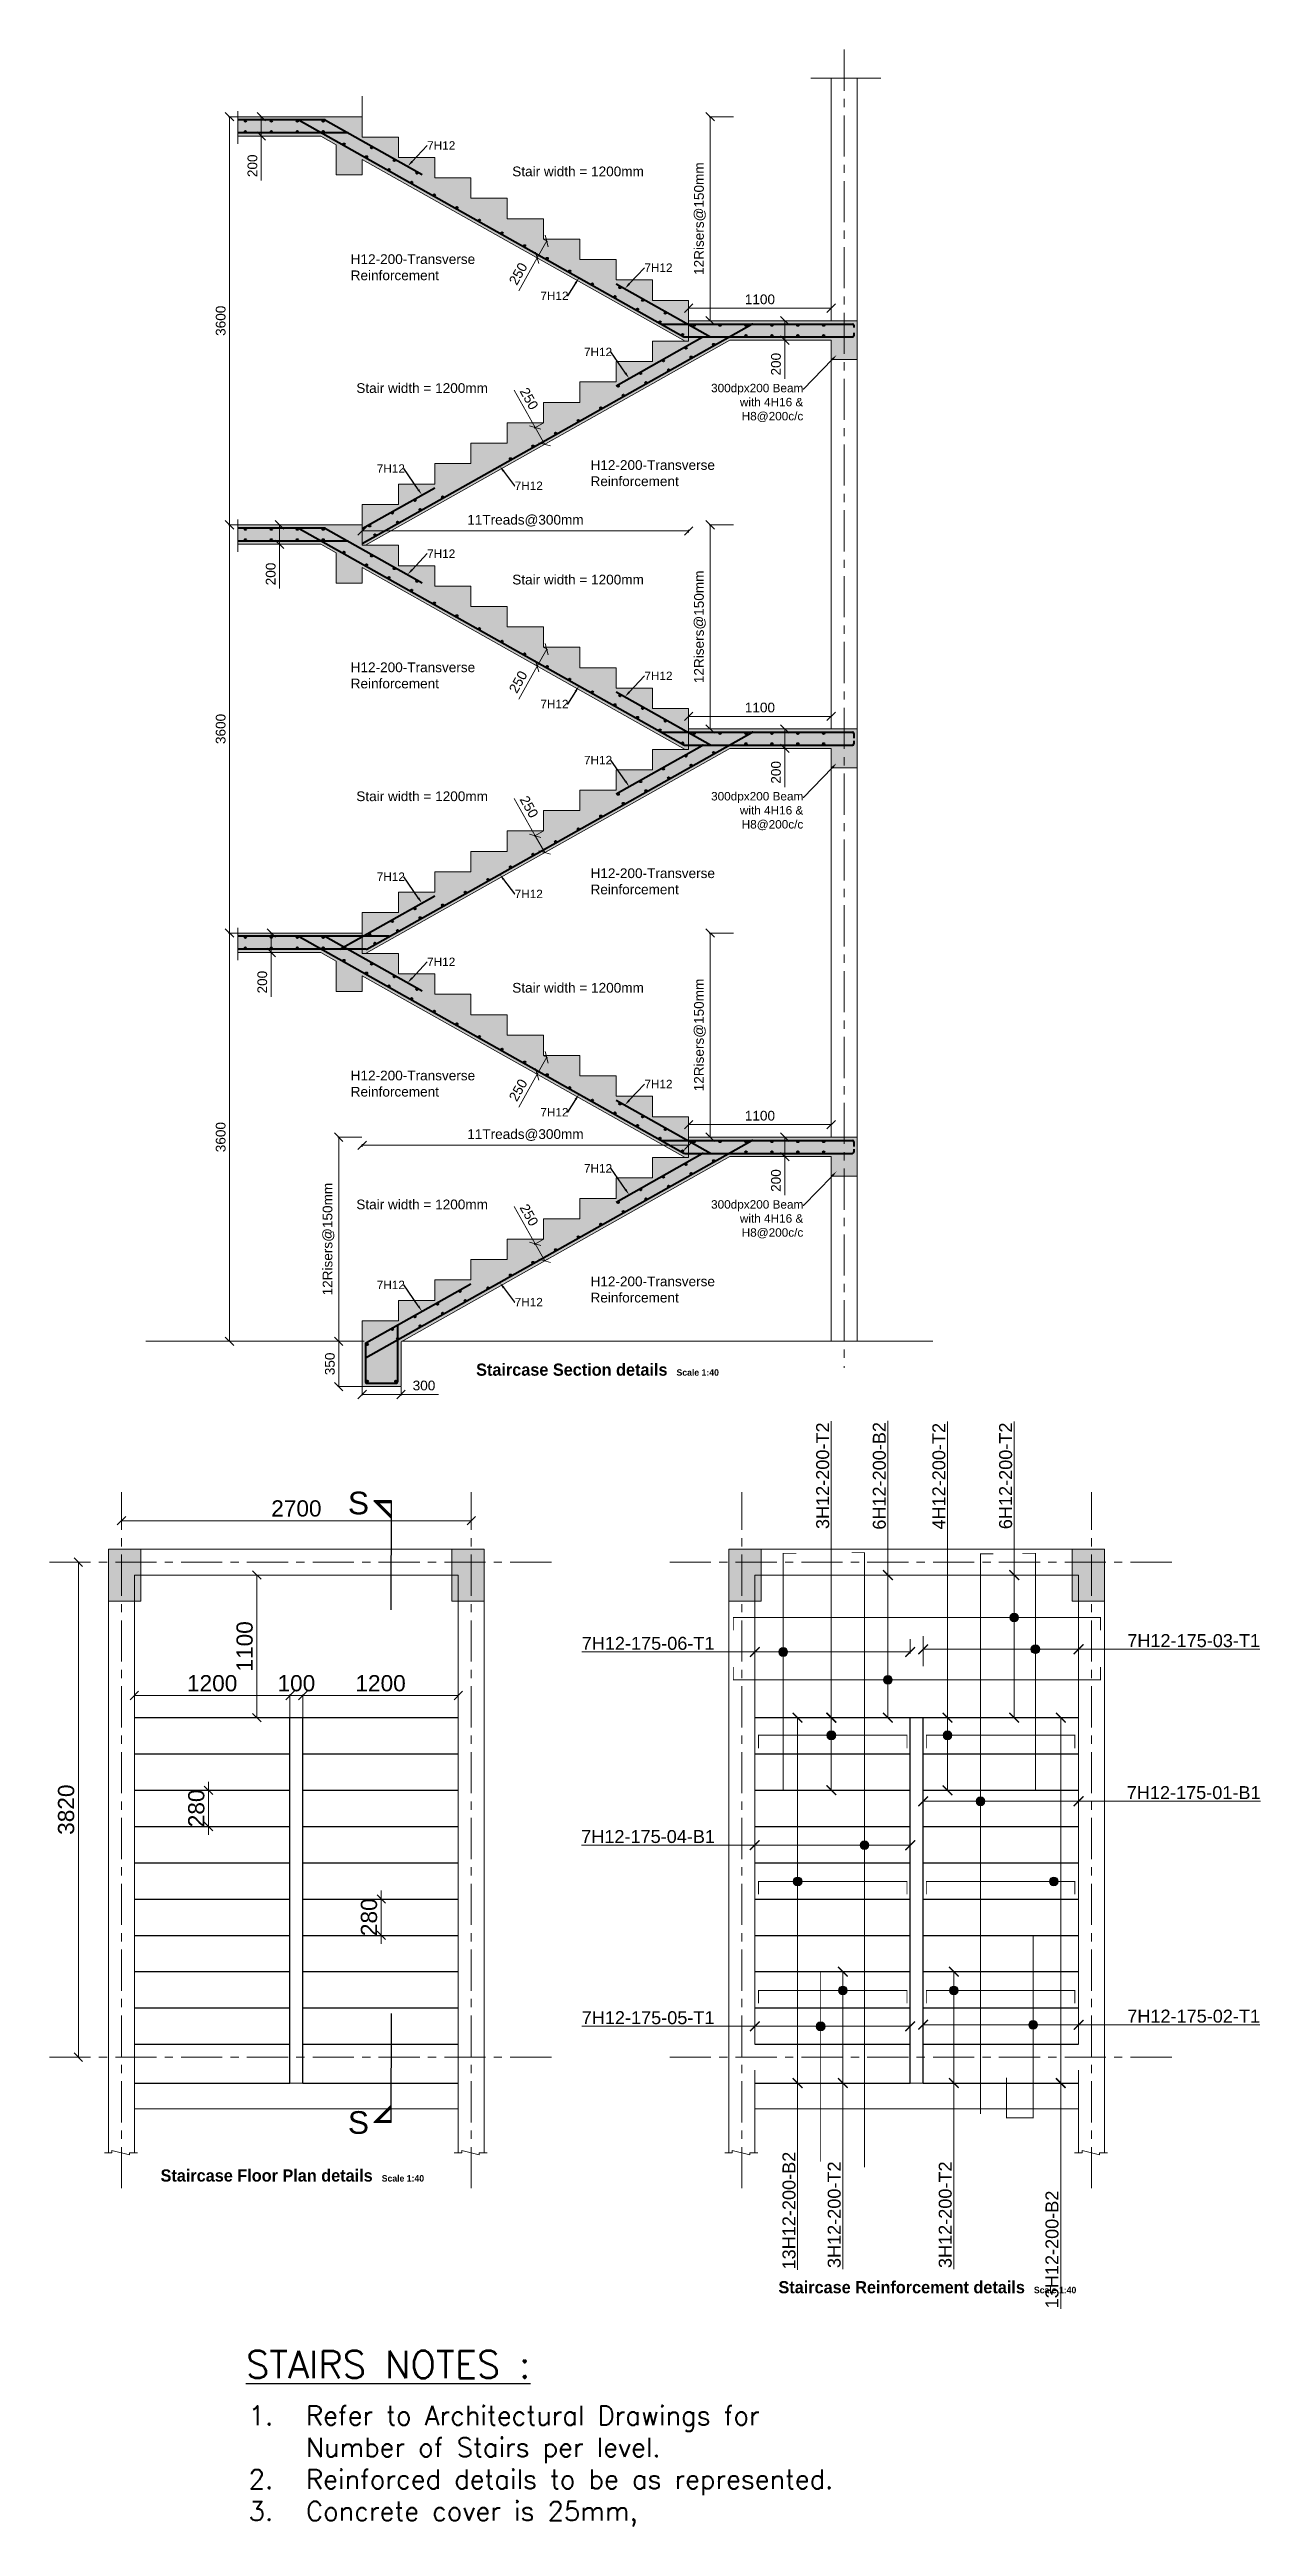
# Model space of a CAD drawing. Header units: inches. Extents: x 8090494 to 8126317, y -6397372 to -6376362.
# Drawn here: x 8116970 to 8126317, y -6395606 to -6376491 of the extents above; entities that cross this region are included whole.
import ezdxf
from ezdxf import colors
from ezdxf.entities.mleader import LeaderData, LeaderLine
from ezdxf.math import Vec2, Vec3

# ---------------------------------------------------------------- set-up
doc = ezdxf.new("R2010")
doc.units = ezdxf.units.IN
doc.header["$MEASUREMENT"] = 0
doc.linetypes.add('CENTER', pattern=[50.8, 31.75, -6.35, 6.35, -6.35])
doc.linetypes.add('CENTER2', pattern=[28.575, 19.05, -3.175, 3.175, -3.175])
doc.layers.add('02', color=3, linetype='Continuous')
for name, color, linetype, lineweight in [('0_Concrete', 212, 'Continuous', 9), ('Axis', 251, 'CENTER2', 0), ('Beam', 4, 'Continuous', 20), ('Column', 1, 'Continuous', 0), ('Dim', 5, 'Continuous', 0), ('Foundation', 7, 'Continuous', 25), ('Lebeling', 4, 'Continuous', 15), ('Reinforcement', 3, 'Continuous', 35), ('S-_REIN----_E', 1, 'Continuous', 0), ('Text', 2, 'Continuous', 15), ('Walling', 2, 'Continuous', 25)]:
    doc.layers.add(name, color=color, linetype=linetype, lineweight=lineweight)
doc.styles.add('Arial', font='arial.ttf')
doc.styles.add('beams', font='sanss___.ttf', dxfattribs={"height": 100})
doc.styles.add('RD', font='ROMANS.SHX')
doc.styles.get("Standard").update_dxf_attribs({"font": 'arial.ttf'})
doc.styles.add('TIS', font='cordia.shx', dxfattribs={"width": 0.8})
doc.dimstyles.new('100', dxfattribs={"dimtxt": 175, "dimasz": 110, "dimexe": 100, "dimexo": 50, "dimgap": 75, "dimtad": 1, "dimdec": 0, "dimzin": 0, "dimdsep": 46, "dimtxsty": 'Arial', "dimcen": 0.09, "dimclrd": 7, "dimclre": 7, "dimclrt": 7, "dimadec": 0, "dimazin": 0, "dimtfac": 1, "dimtdec": 0, "dimtofl": 0, "dimtmove": 0, "dimatfit": 3, "dimfxl": 1, "dimtolj": 1, "dimtzin": 0, "dimlwd": 13, "dimlwe": 13, "dimarcsym": 0})
doc.dimstyles.new('A- BOLT', dxfattribs={"dimtxt": 28, "dimasz": 20, "dimexe": 8, "dimexo": 4, "dimgap": 5, "dimtad": 1, "dimdec": 0, "dimzin": 9, "dimtxsty": 'TIS', "dimcen": 2.5, "dimclrd": 5, "dimclre": 5, "dimclrt": 34, "dimadec": 0, "dimazin": 0, "dimtfac": 1, "dimtdec": 0, "dimtix": 1, "dimtmove": 0, "dimatfit": 3, "dimfxl": 1, "dimarcsym": 0})

msp = doc.modelspace()

# ---------------------------------------------------------------- texts
at = {"layer": '02', "color": 5, "style": 'RD'}
msp.add_text('%%USTAIRS NOTES :', height=210, dxfattribs=at).set_placement((8118486, -6394461.1))
at = {"layer": '02', "insert": (8118506.4, -6394675.5), "char_height": 147.5, "width": 4778.895, "attachment_point": 1, "style": 'RD'}
msp.add_mtext('\\pxi-3,l3,t3;1.^IRefer to Architectural Drawings for Number of Stairs per level.\\P2.^IReinforced details to be as represented.\\P3.^IConcrete cover is 25mm, ', dxfattribs=at)
at = {"layer": 'Beam', "color": 4, "linetype": 'ByBlock', "lineweight": 9, "char_height": 175, "width": 451.705, "attachment_point": 5, "rotation": 359.90963}
for insert in [(8119354.3, -6387708.7), (8119354.3, -6392489.4)]:
    msp.add_mtext('\\A1;S', dxfattribs=dict(at, insert=insert))
at = {"layer": 'Text', "char_height": 75, "attachment_point": 9, "style": 'beams'}
for s, insert, width in [('\\pxql;Stair width = 1200mm', (8121546.2, -6377469.9), 1004.989), ('\\pxql;H12-200-Transverse \\PReinforcement', (8120299.3, -6378271.9), 1004.989), ('\\pxql;Stair width = 1200mm', (8120342.7, -6379141.9), 1004.989), ('\\pxql;H12-200-Transverse \\PReinforcement', (8122150.3, -6379860.9), 1004.989), ('\\pxql;Stair width = 1200mm', (8121546.2, -6380619.9), 1004.989), ('\\pxql;H12-200-Transverse \\PReinforcement', (8120299.3, -6381421.9), 1004.989), ('\\pxql;Stair width = 1200mm', (8120342.7, -6382291.9), 1004.989), ('\\pxql;H12-200-Transverse \\PReinforcement', (8122150.3, -6383010.9), 1004.989), ('\\pxql;Stair width = 1200mm', (8121546.2, -6383769.9), 1004.989), ('\\pxql;H12-200-Transverse \\PReinforcement', (8120299.3, -6384571.9), 1004.989), ('\\pxql;Stair width = 1200mm', (8120342.7, -6385441.9), 1004.989), ('\\pxql;H12-200-Transverse \\PReinforcement', (8122150.3, -6386160.9), 1004.989), ('{\\fBaskerville Old Face|b1|i0|c0|p18;\\H1.25x;Staircase Section details\\H1.9995x; \\H0.26673x;Scale 1:40}', (8122136.5, -6386726.6), 2070.879), ('{\\fBaskerville Old Face|b1|i0|c0|p18;\\H1.25x;Staircase Floor Plan details\\H1.9995x; \\H0.26673x;Scale 1:40}', (8119860.9, -6392945.5), 2070.879), ('{\\fBaskerville Old Face|b1|i0|c0|p18;\\H1.25x;Staircase Reinforcement details\\H1.9995x; \\H0.26673x;Scale 1:40}', (8124895.1, -6393807.5), 2298.438)]:
    msp.add_mtext(s, dxfattribs=dict(at, insert=insert, width=width))

# ---------------------------------------------------------------- blocks, each defined once
blk = doc.blocks.new('_OBLIQUE')
at = {"color": 0, "linetype": 'ByBlock'}
blk.add_line((-0.5, -0.5), (0.5, 0.5), dxfattribs=at)
blk = doc.blocks.new('*D229')
at = {"layer": 'Defpoints', "color": 0, "transparency": 16777216}
for p in [(8118526, -6388264), (8118526, -6389364), (8118570, -6389364)]:
    blk.add_point(p, dxfattribs=at)
at = {"layer": 'Dim', "color": 252, "lineweight": 5, "transparency": 16777216}
for p, q in [((8118530, -6388264), (8118578, -6388264)), ((8118570, -6388264), (8118570, -6389364)), ((8118530, -6389364), (8118578, -6389364))]:
    blk.add_line(p, q, dxfattribs=at)
at = {"layer": 'Dim', "color": 252, "lineweight": 5, "transparency": 16777216, "xscale": 65, "yscale": 65, "zscale": 65}
for p, rotation in [((8118570, -6388264), 90), ((8118570, -6389364), 270)]:
    blk.add_blockref('_OBLIQUE', p, dxfattribs=dict(at, rotation=rotation))
at = {"layer": 'Dim', "color": 156, "lineweight": 15, "transparency": 16777216, "insert": (8118476, -6388814), "char_height": 125, "attachment_point": 5, "rotation": 90}
blk.add_mtext('1100', dxfattribs=at)
blk = doc.blocks.new('*D253')
at = {"layer": 'Defpoints', "color": 0, "transparency": 16777216}
for p in [(8117525, -6387823), (8120225, -6387823), (8120225, -6387844)]:
    blk.add_point(p, dxfattribs=at)
at = {"layer": 'Dim', "color": 252, "lineweight": 5, "transparency": 16777216}
for p, q in [((8117525, -6387827), (8117525, -6387852)), ((8117525, -6387844), (8120225, -6387844)), ((8120225, -6387827), (8120225, -6387852))]:
    blk.add_line(p, q, dxfattribs=at)
at = {"layer": 'Dim', "color": 252, "lineweight": 5, "transparency": 16777216, "xscale": 65, "yscale": 65, "zscale": 65, "rotation": 180}
blk.add_blockref('_OBLIQUE', (8117525, -6387844), dxfattribs=at)
at = {"layer": 'Dim', "color": 252, "lineweight": 5, "transparency": 16777216, "xscale": 65, "yscale": 65, "zscale": 65}
blk.add_blockref('_OBLIQUE', (8120225, -6387844), dxfattribs=at)
at = {"layer": 'Dim', "color": 156, "lineweight": 15, "transparency": 16777216, "insert": (8118875, -6387750), "char_height": 125, "attachment_point": 5}
blk.add_mtext('2700', dxfattribs=at)
blk = doc.blocks.new('*D254')
at = {"layer": 'Defpoints', "color": 0, "transparency": 16777216}
for p in [(8117234, -6388164), (8117192, -6391984), (8117234, -6391984)]:
    blk.add_point(p, dxfattribs=at)
at = {"layer": 'Dim', "color": 252, "lineweight": 5, "transparency": 16777216}
for p, q in [((8117230, -6388164), (8117184, -6388164)), ((8117192, -6388164), (8117192, -6391984)), ((8117230, -6391984), (8117184, -6391984))]:
    blk.add_line(p, q, dxfattribs=at)
at = {"layer": 'Dim', "color": 252, "lineweight": 5, "transparency": 16777216, "xscale": 65, "yscale": 65, "zscale": 65}
for p, rotation in [((8117192, -6388164), 90), ((8117192, -6391984), 270)]:
    blk.add_blockref('_OBLIQUE', p, dxfattribs=dict(at, rotation=rotation))
at = {"layer": 'Dim', "color": 156, "lineweight": 15, "transparency": 16777216, "insert": (8117098, -6390074), "char_height": 125, "attachment_point": 5, "rotation": 90}
blk.add_mtext('3820', dxfattribs=at)
blk = doc.blocks.new('*D255')
at = {"layer": 'Defpoints', "color": 0, "transparency": 16777216}
for p in [(8118225, -6389924), (8118197, -6390204), (8118225, -6390204)]:
    blk.add_point(p, dxfattribs=at)
at = {"layer": 'Dim', "color": 252, "lineweight": 5, "transparency": 16777216}
for p, q in [((8118197, -6389924), (8118197, -6389859)), ((8118221, -6389924), (8118189, -6389924)), ((8118197, -6389924), (8118197, -6390204)), ((8118221, -6390204), (8118189, -6390204)), ((8118197, -6390204), (8118197, -6390269))]:
    blk.add_line(p, q, dxfattribs=at)
at = {"layer": 'Dim', "color": 252, "lineweight": 5, "transparency": 16777216, "xscale": 65, "yscale": 65, "zscale": 65}
for p, rotation in [((8118197, -6389924), 270), ((8118197, -6390204), 90)]:
    blk.add_blockref('_OBLIQUE', p, dxfattribs=dict(at, rotation=rotation))
at = {"layer": 'Dim', "color": 156, "lineweight": 15, "transparency": 16777216, "insert": (8118103, -6390064), "char_height": 125, "attachment_point": 5, "rotation": 90}
blk.add_mtext('280', dxfattribs=at)
blk = doc.blocks.new('*D256')
at = {"layer": 'Defpoints', "color": 0, "transparency": 16777216}
for p in [(8119525, -6390764), (8119525, -6391044), (8119530, -6391044)]:
    blk.add_point(p, dxfattribs=at)
at = {"layer": 'Dim', "color": 252, "lineweight": 5, "transparency": 16777216}
for p, q in [((8119529, -6390764), (8119538, -6390764)), ((8119530, -6390764), (8119530, -6390699)), ((8119530, -6390764), (8119530, -6391044)), ((8119529, -6391044), (8119538, -6391044)), ((8119530, -6391044), (8119530, -6391109))]:
    blk.add_line(p, q, dxfattribs=at)
at = {"layer": 'Dim', "color": 252, "lineweight": 5, "transparency": 16777216, "xscale": 65, "yscale": 65, "zscale": 65}
for p, rotation in [((8119530, -6390764), 270), ((8119530, -6391044), 90)]:
    blk.add_blockref('_OBLIQUE', p, dxfattribs=dict(at, rotation=rotation))
at = {"layer": 'Dim', "color": 156, "lineweight": 15, "transparency": 16777216, "insert": (8119436, -6390904), "char_height": 125, "attachment_point": 5, "rotation": 90}
blk.add_mtext('280', dxfattribs=at)
blk = doc.blocks.new('_ArchTick')
at = {"color": 0, "linetype": 'ByBlock', "const_width": 0.15}
blk.add_lwpolyline([(-0.5, -0.5), (0.5, 0.5)], dxfattribs=at)
blk = doc.blocks.new('*D230')
at = {"layer": 'Defpoints', "color": 0, "transparency": 16777216}
for p in [(8124913, -6388836), (8123713, -6389016), (8124913, -6389016)]:
    blk.add_point(p, dxfattribs=at)
at = {"layer": 'Lebeling', "color": 5, "lineweight": 13, "transparency": 16777216}
for p, q in [((8123713, -6388966), (8123713, -6388736)), ((8123713, -6388836), (8124913, -6388836)), ((8124913, -6388966), (8124913, -6388736)), ((8124913, -6388836), (8126313, -6388836))]:
    blk.add_line(p, q, dxfattribs=at)
at = {"layer": 'Lebeling', "color": 5, "lineweight": 13, "transparency": 16777216, "xscale": 75, "yscale": 75, "zscale": 75, "rotation": 180}
blk.add_blockref('_ArchTick', (8123713, -6388836), dxfattribs=at)
at = {"layer": 'Lebeling', "color": 5, "lineweight": 13, "transparency": 16777216, "xscale": 75, "yscale": 75, "zscale": 75}
blk.add_blockref('_ArchTick', (8124913, -6388836), dxfattribs=at)
at = {"layer": 'Lebeling', "color": 5, "transparency": 16777216, "insert": (8125801, -6388770), "char_height": 100, "attachment_point": 5, "style": 'Arial'}
blk.add_mtext('\\A1;7H12-175-03-T1', dxfattribs=at)
blk = doc.blocks.new('*D231')
at = {"layer": 'Defpoints', "color": 0, "transparency": 16777216}
for p in [(8124913, -6390009), (8123713, -6390189), (8124913, -6390189)]:
    blk.add_point(p, dxfattribs=at)
at = {"layer": 'Lebeling', "color": 5, "lineweight": 13, "transparency": 16777216}
for p, q in [((8123713, -6390139), (8123713, -6389909)), ((8123713, -6390009), (8124913, -6390009)), ((8124913, -6390139), (8124913, -6389909)), ((8124913, -6390009), (8126317, -6390009))]:
    blk.add_line(p, q, dxfattribs=at)
at = {"layer": 'Lebeling', "color": 5, "lineweight": 13, "transparency": 16777216, "xscale": 75, "yscale": 75, "zscale": 75, "rotation": 180}
blk.add_blockref('_ArchTick', (8123713, -6390009), dxfattribs=at)
at = {"layer": 'Lebeling', "color": 5, "lineweight": 13, "transparency": 16777216, "xscale": 75, "yscale": 75, "zscale": 75}
blk.add_blockref('_ArchTick', (8124913, -6390009), dxfattribs=at)
at = {"layer": 'Lebeling', "color": 5, "transparency": 16777216, "insert": (8125801, -6389943), "char_height": 100, "attachment_point": 5, "style": 'Arial'}
blk.add_mtext('\\A1;7H12-175-01-B1', dxfattribs=at)
blk = doc.blocks.new('*D232')
at = {"layer": 'Defpoints', "color": 0, "transparency": 16777216}
for p in [(8124913, -6391734), (8123713, -6391914), (8124913, -6391914)]:
    blk.add_point(p, dxfattribs=at)
at = {"layer": 'Lebeling', "color": 5, "lineweight": 13, "transparency": 16777216}
for p, q in [((8123713, -6391864), (8123713, -6391634)), ((8123713, -6391734), (8124913, -6391734)), ((8124913, -6391864), (8124913, -6391634)), ((8124913, -6391734), (8126313, -6391734))]:
    blk.add_line(p, q, dxfattribs=at)
at = {"layer": 'Lebeling', "color": 5, "lineweight": 13, "transparency": 16777216, "xscale": 75, "yscale": 75, "zscale": 75, "rotation": 180}
blk.add_blockref('_ArchTick', (8123713, -6391734), dxfattribs=at)
at = {"layer": 'Lebeling', "color": 5, "lineweight": 13, "transparency": 16777216, "xscale": 75, "yscale": 75, "zscale": 75}
blk.add_blockref('_ArchTick', (8124913, -6391734), dxfattribs=at)
at = {"layer": 'Lebeling', "color": 5, "transparency": 16777216, "insert": (8125801, -6391668), "char_height": 100, "attachment_point": 5, "style": 'Arial'}
blk.add_mtext('\\A1;7H12-175-02-T1', dxfattribs=at)
blk = doc.blocks.new('*D257')
at = {"layer": 'Defpoints', "color": 0, "transparency": 16777216}
for p in [(8118825, -6389193), (8117625, -6389364), (8118825, -6389364)]:
    blk.add_point(p, dxfattribs=at)
at = {"layer": 'Dim', "color": 252, "lineweight": 5, "transparency": 16777216}
for p, q in [((8117625, -6389360), (8117625, -6389185)), ((8117625, -6389193), (8118825, -6389193)), ((8118825, -6389360), (8118825, -6389185))]:
    blk.add_line(p, q, dxfattribs=at)
at = {"layer": 'Dim', "color": 252, "lineweight": 5, "transparency": 16777216, "xscale": 65, "yscale": 65, "zscale": 65, "rotation": 180}
blk.add_blockref('_OBLIQUE', (8117625, -6389193), dxfattribs=at)
at = {"layer": 'Dim', "color": 252, "lineweight": 5, "transparency": 16777216, "xscale": 65, "yscale": 65, "zscale": 65}
blk.add_blockref('_OBLIQUE', (8118825, -6389193), dxfattribs=at)
at = {"layer": 'Dim', "color": 156, "lineweight": 15, "transparency": 16777216, "insert": (8118225, -6389099), "char_height": 125, "attachment_point": 5}
blk.add_mtext('1200', dxfattribs=at)
blk = doc.blocks.new('*D258')
at = {"layer": 'Defpoints', "color": 0, "transparency": 16777216}
for p in [(8118925, -6389193), (8118825, -6389364), (8118925, -6389364)]:
    blk.add_point(p, dxfattribs=at)
at = {"layer": 'Dim', "color": 252, "lineweight": 5, "transparency": 16777216}
for p, q in [((8118825, -6389193), (8118760, -6389193)), ((8118825, -6389360), (8118825, -6389185)), ((8118825, -6389193), (8118925, -6389193)), ((8118925, -6389360), (8118925, -6389185)), ((8118925, -6389193), (8118990, -6389193))]:
    blk.add_line(p, q, dxfattribs=at)
at = {"layer": 'Dim', "color": 252, "lineweight": 5, "transparency": 16777216, "xscale": 65, "yscale": 65, "zscale": 65}
blk.add_blockref('_OBLIQUE', (8118825, -6389193), dxfattribs=at)
at = {"layer": 'Dim', "color": 252, "lineweight": 5, "transparency": 16777216, "xscale": 65, "yscale": 65, "zscale": 65, "rotation": 180}
blk.add_blockref('_OBLIQUE', (8118925, -6389193), dxfattribs=at)
at = {"layer": 'Dim', "color": 156, "lineweight": 25, "transparency": 16777216, "insert": (8118875, -6389099), "char_height": 125, "attachment_point": 5}
blk.add_mtext('100', dxfattribs=at)
blk = doc.blocks.new('*D259')
at = {"layer": 'Defpoints', "color": 0, "transparency": 16777216}
for p in [(8120125, -6389193), (8118925, -6389364), (8120125, -6389364)]:
    blk.add_point(p, dxfattribs=at)
at = {"layer": 'Dim', "color": 252, "lineweight": 5, "transparency": 16777216}
for p, q in [((8118925, -6389360), (8118925, -6389185)), ((8118925, -6389193), (8120125, -6389193)), ((8120125, -6389360), (8120125, -6389185))]:
    blk.add_line(p, q, dxfattribs=at)
at = {"layer": 'Dim', "color": 252, "lineweight": 5, "transparency": 16777216, "xscale": 65, "yscale": 65, "zscale": 65, "rotation": 180}
blk.add_blockref('_OBLIQUE', (8118925, -6389193), dxfattribs=at)
at = {"layer": 'Dim', "color": 252, "lineweight": 5, "transparency": 16777216, "xscale": 65, "yscale": 65, "zscale": 65}
blk.add_blockref('_OBLIQUE', (8120125, -6389193), dxfattribs=at)
at = {"layer": 'Dim', "color": 156, "lineweight": 25, "transparency": 16777216, "insert": (8119525, -6389099), "char_height": 125, "attachment_point": 5}
blk.add_mtext('1200', dxfattribs=at)
blk = doc.blocks.new('*D233')
at = {"layer": 'Defpoints', "color": 0, "transparency": 16777216}
for p in [(8122413, -6390348), (8122413, -6390411), (8123613, -6390411)]:
    blk.add_point(p, dxfattribs=at)
at = {"layer": 'Lebeling', "color": 5, "lineweight": 13, "transparency": 16777216}
for p, q in [((8122413, -6390361), (8122413, -6390248)), ((8123613, -6390361), (8123613, -6390248)), ((8122413, -6390348), (8121075, -6390348)), ((8123613, -6390348), (8122413, -6390348))]:
    blk.add_line(p, q, dxfattribs=at)
at = {"layer": 'Lebeling', "color": 5, "lineweight": 13, "transparency": 16777216, "xscale": 75, "yscale": 75, "zscale": 75, "rotation": 180}
blk.add_blockref('_ArchTick', (8122413, -6390348), dxfattribs=at)
at = {"layer": 'Lebeling', "color": 5, "lineweight": 13, "transparency": 16777216, "xscale": 75, "yscale": 75, "zscale": 75}
blk.add_blockref('_ArchTick', (8123613, -6390348), dxfattribs=at)
at = {"layer": 'Lebeling', "color": 5, "transparency": 16777216, "insert": (8121590, -6390282), "char_height": 100, "attachment_point": 5, "style": 'Arial'}
blk.add_mtext('\\A1;7H12-175-04-B1', dxfattribs=at)
blk = doc.blocks.new('*D234')
at = {"layer": 'Defpoints', "color": 0, "transparency": 16777216}
for p in [(8122413, -6391746), (8122413, -6391809), (8123613, -6391809)]:
    blk.add_point(p, dxfattribs=at)
at = {"layer": 'Lebeling', "color": 5, "lineweight": 13, "transparency": 16777216}
for p, q in [((8122413, -6391746), (8121079, -6391746)), ((8122413, -6391759), (8122413, -6391646)), ((8123613, -6391746), (8122413, -6391746)), ((8123613, -6391759), (8123613, -6391646))]:
    blk.add_line(p, q, dxfattribs=at)
at = {"layer": 'Lebeling', "color": 5, "lineweight": 13, "transparency": 16777216, "xscale": 75, "yscale": 75, "zscale": 75, "rotation": 180}
blk.add_blockref('_ArchTick', (8122413, -6391746), dxfattribs=at)
at = {"layer": 'Lebeling', "color": 5, "lineweight": 13, "transparency": 16777216, "xscale": 75, "yscale": 75, "zscale": 75}
blk.add_blockref('_ArchTick', (8123613, -6391746), dxfattribs=at)
at = {"layer": 'Lebeling', "color": 5, "transparency": 16777216, "insert": (8121590, -6391680), "char_height": 100, "attachment_point": 5, "style": 'Arial'}
blk.add_mtext('\\A1;7H12-175-05-T1', dxfattribs=at)
blk = doc.blocks.new('*D235')
at = {"layer": 'Defpoints', "color": 0, "transparency": 16777216}
for p in [(8122413, -6388857), (8122413, -6388920), (8123613, -6388920)]:
    blk.add_point(p, dxfattribs=at)
at = {"layer": 'Lebeling', "color": 5, "lineweight": 13, "transparency": 16777216}
for p, q in [((8122413, -6388857), (8121079, -6388857)), ((8122413, -6388870), (8122413, -6388757)), ((8123613, -6388857), (8122413, -6388857)), ((8123613, -6388870), (8123613, -6388757))]:
    blk.add_line(p, q, dxfattribs=at)
at = {"layer": 'Lebeling', "color": 5, "lineweight": 13, "transparency": 16777216, "xscale": 75, "yscale": 75, "zscale": 75, "rotation": 180}
blk.add_blockref('_ArchTick', (8122413, -6388857), dxfattribs=at)
at = {"layer": 'Lebeling', "color": 5, "lineweight": 13, "transparency": 16777216, "xscale": 75, "yscale": 75, "zscale": 75}
blk.add_blockref('_ArchTick', (8123613, -6388857), dxfattribs=at)
at = {"layer": 'Lebeling', "color": 5, "transparency": 16777216, "insert": (8121590, -6388791), "char_height": 100, "attachment_point": 5, "style": 'Arial'}
blk.add_mtext('\\A1;7H12-175-06-T1', dxfattribs=at)
blk = doc.blocks.new('*D236')
at = {"layer": 'Defpoints', "color": 0, "transparency": 16777216}
for p in [(8123441, -6388264), (8123567, -6388264), (8123567, -6389364)]:
    blk.add_point(p, dxfattribs=at)
at = {"layer": 'Lebeling', "color": 5, "lineweight": 13, "transparency": 16777216}
for p, q in [((8123441, -6388264), (8123441, -6387074)), ((8123517, -6388264), (8123341, -6388264)), ((8123441, -6389364), (8123441, -6388264)), ((8123517, -6389364), (8123341, -6389364))]:
    blk.add_line(p, q, dxfattribs=at)
at = {"layer": 'Lebeling', "color": 5, "lineweight": 13, "transparency": 16777216, "xscale": 75, "yscale": 75, "zscale": 75}
for p, rotation in [((8123441, -6388264), 90), ((8123441, -6389364), 270)]:
    blk.add_blockref('_ArchTick', p, dxfattribs=dict(at, rotation=rotation))
at = {"layer": 'Lebeling', "color": 5, "transparency": 16777216, "insert": (8123375, -6387498), "char_height": 100, "attachment_point": 5, "rotation": 90, "style": 'Arial'}
blk.add_mtext('\\A1;6H12-200-B2', dxfattribs=at)
blk = doc.blocks.new('*D237')
at = {"layer": 'Defpoints', "color": 0, "transparency": 16777216}
for p in [(8124416, -6388264), (8124542, -6388264), (8124542, -6389364)]:
    blk.add_point(p, dxfattribs=at)
at = {"layer": 'Lebeling', "color": 5, "lineweight": 13, "transparency": 16777216}
for p, q in [((8124416, -6388264), (8124416, -6387078)), ((8124492, -6388264), (8124316, -6388264)), ((8124416, -6389364), (8124416, -6388264)), ((8124492, -6389364), (8124316, -6389364))]:
    blk.add_line(p, q, dxfattribs=at)
at = {"layer": 'Lebeling', "color": 5, "lineweight": 13, "transparency": 16777216, "xscale": 75, "yscale": 75, "zscale": 75}
for p, rotation in [((8124416, -6388264), 90), ((8124416, -6389364), 270)]:
    blk.add_blockref('_ArchTick', p, dxfattribs=dict(at, rotation=rotation))
at = {"layer": 'Lebeling', "color": 5, "transparency": 16777216, "insert": (8124350, -6387498), "char_height": 100, "attachment_point": 5, "rotation": 90, "style": 'Arial'}
blk.add_mtext('\\A1;6H12-200-T2', dxfattribs=at)
blk = doc.blocks.new('*D238')
at = {"layer": 'Defpoints', "color": 0, "transparency": 16777216}
for p in [(8123901, -6389364), (8123915, -6389364), (8123915, -6389924)]:
    blk.add_point(p, dxfattribs=at)
at = {"layer": 'Lebeling', "color": 5, "lineweight": 13, "transparency": 16777216}
for p, q in [((8123901, -6389364), (8123901, -6387079)), ((8123865, -6389364), (8123801, -6389364)), ((8123901, -6389924), (8123901, -6389364)), ((8123865, -6389924), (8123801, -6389924))]:
    blk.add_line(p, q, dxfattribs=at)
at = {"layer": 'Lebeling', "color": 5, "lineweight": 13, "transparency": 16777216, "xscale": 75, "yscale": 75, "zscale": 75}
for p, rotation in [((8123901, -6389364), 90), ((8123901, -6389924), 270)]:
    blk.add_blockref('_ArchTick', p, dxfattribs=dict(at, rotation=rotation))
at = {"layer": 'Lebeling', "color": 5, "transparency": 16777216, "insert": (8123835, -6387501), "char_height": 100, "attachment_point": 5, "rotation": 90, "style": 'Arial'}
blk.add_mtext('\\A1;4H12-200-T2', dxfattribs=at)
blk = doc.blocks.new('*D239')
at = {"layer": 'Defpoints', "color": 0, "transparency": 16777216}
for p in [(8123004, -6389364), (8123018, -6389364), (8123018, -6389924)]:
    blk.add_point(p, dxfattribs=at)
at = {"layer": 'Lebeling', "color": 5, "lineweight": 13, "transparency": 16777216}
for p, q in [((8123004, -6389364), (8123004, -6387077)), ((8122968, -6389364), (8122904, -6389364)), ((8123004, -6389924), (8123004, -6389364)), ((8122968, -6389924), (8122904, -6389924))]:
    blk.add_line(p, q, dxfattribs=at)
at = {"layer": 'Lebeling', "color": 5, "lineweight": 13, "transparency": 16777216, "xscale": 75, "yscale": 75, "zscale": 75}
for p, rotation in [((8123004, -6389364), 90), ((8123004, -6389924), 270)]:
    blk.add_blockref('_ArchTick', p, dxfattribs=dict(at, rotation=rotation))
at = {"layer": 'Lebeling', "color": 5, "transparency": 16777216, "insert": (8122938, -6387497), "char_height": 100, "attachment_point": 5, "rotation": 90, "style": 'Arial'}
blk.add_mtext('\\A1;3H12-200-T2', dxfattribs=at)
blk = doc.blocks.new('*D240')
at = {"layer": 'Defpoints', "color": 0, "transparency": 16777216}
for p in [(8122762, -6389364), (8122744, -6392184), (8122762, -6392184)]:
    blk.add_point(p, dxfattribs=at)
at = {"layer": 'Lebeling', "color": 5, "lineweight": 13, "transparency": 16777216}
for p, q in [((8122712, -6389364), (8122644, -6389364)), ((8122744, -6389364), (8122744, -6392184)), ((8122712, -6392184), (8122644, -6392184)), ((8122744, -6392184), (8122744, -6393626))]:
    blk.add_line(p, q, dxfattribs=at)
at = {"layer": 'Lebeling', "color": 5, "lineweight": 13, "transparency": 16777216, "xscale": 75, "yscale": 75, "zscale": 75}
for p, rotation in [((8122744, -6389364), 90), ((8122744, -6392184), 270)]:
    blk.add_blockref('_ArchTick', p, dxfattribs=dict(at, rotation=rotation))
at = {"layer": 'Lebeling', "color": 5, "transparency": 16777216, "insert": (8122678, -6393168), "char_height": 100, "attachment_point": 5, "rotation": 90, "style": 'Arial'}
blk.add_mtext('\\A1;13H12-200-B2', dxfattribs=at)
blk = doc.blocks.new('*D241')
at = {"layer": 'Defpoints', "color": 0, "transparency": 16777216}
for p in [(8124738, -6389364), (8124715, -6392184), (8124775, -6392184)]:
    blk.add_point(p, dxfattribs=at)
at = {"layer": 'Lebeling', "color": 5, "lineweight": 13, "transparency": 16777216}
for p, q in [((8124775, -6389364), (8124775, -6392184)), ((8124788, -6389364), (8124875, -6389364)), ((8124765, -6392184), (8124875, -6392184)), ((8124775, -6392184), (8124775, -6393926))]:
    blk.add_line(p, q, dxfattribs=at)
at = {"layer": 'Lebeling', "color": 5, "lineweight": 13, "transparency": 16777216, "xscale": 75, "yscale": 75, "zscale": 75}
for p, rotation in [((8124775, -6389364), 90), ((8124775, -6392184), 270)]:
    blk.add_blockref('_ArchTick', p, dxfattribs=dict(at, rotation=rotation))
at = {"layer": 'Lebeling', "color": 5, "transparency": 16777216, "insert": (8124708, -6393468), "char_height": 100, "attachment_point": 5, "rotation": 90, "style": 'Arial'}
blk.add_mtext('\\A1;13H12-200-B2', dxfattribs=at)
blk = doc.blocks.new('*D260')
at = {"layer": 'Defpoints', "color": 0, "transparency": 16777216}
for p in [(8123113, -6391324), (8123093, -6392184), (8123113, -6392184)]:
    blk.add_point(p, dxfattribs=at)
at = {"layer": 'Lebeling', "color": 5, "lineweight": 13, "transparency": 16777216}
for p, q in [((8123063, -6391324), (8122993, -6391324)), ((8123093, -6391324), (8123093, -6392184)), ((8123063, -6392184), (8122993, -6392184)), ((8123093, -6392184), (8123093, -6393620))]:
    blk.add_line(p, q, dxfattribs=at)
at = {"layer": 'Lebeling', "color": 5, "lineweight": 13, "transparency": 16777216, "xscale": 75, "yscale": 75, "zscale": 75}
for p, rotation in [((8123093, -6391324), 90), ((8123093, -6392184), 270)]:
    blk.add_blockref('_ArchTick', p, dxfattribs=dict(at, rotation=rotation))
at = {"layer": 'Lebeling', "color": 5, "transparency": 16777216, "insert": (8123027, -6393200), "char_height": 100, "attachment_point": 5, "rotation": 90, "style": 'Arial'}
blk.add_mtext('\\A1;3H12-200-T2', dxfattribs=at)
blk = doc.blocks.new('*D242')
at = {"layer": 'Defpoints', "color": 0, "transparency": 16777216}
for p in [(8123970, -6391324), (8123950, -6392184), (8123970, -6392184)]:
    blk.add_point(p, dxfattribs=at)
at = {"layer": 'Lebeling', "color": 5, "lineweight": 13, "transparency": 16777216}
for p, q in [((8123920, -6391324), (8123850, -6391324)), ((8123950, -6391324), (8123950, -6392184)), ((8123920, -6392184), (8123850, -6392184)), ((8123950, -6392184), (8123950, -6393620))]:
    blk.add_line(p, q, dxfattribs=at)
at = {"layer": 'Lebeling', "color": 5, "lineweight": 13, "transparency": 16777216, "xscale": 75, "yscale": 75, "zscale": 75}
for p, rotation in [((8123950, -6391324), 90), ((8123950, -6392184), 270)]:
    blk.add_blockref('_ArchTick', p, dxfattribs=dict(at, rotation=rotation))
at = {"layer": 'Lebeling', "color": 5, "transparency": 16777216, "insert": (8123884, -6393200), "char_height": 100, "attachment_point": 5, "rotation": 90, "style": 'Arial'}
blk.add_mtext('\\A1;3H12-200-T2', dxfattribs=at)
blk = doc.blocks.new('*D243')
at = {"layer": 'Defpoints', "color": 0, "transparency": 16777216}
for p in [(8120783, -6385671), (8120792, -6385838), (8120856, -6385802)]:
    blk.add_point(p, dxfattribs=at)
at = {"layer": 'Dim', "color": 252, "lineweight": 5, "transparency": 16777216}
for p, q in [((8120718, -6385708), (8120556, -6385420)), ((8120779, -6385673), (8120711, -6385712)), ((8120792, -6385838), (8120718, -6385708)), ((8120853, -6385804), (8120785, -6385842))]:
    blk.add_line(p, q, dxfattribs=at)
at = {"layer": 'Dim', "color": 252, "lineweight": 5, "transparency": 16777216, "xscale": 65, "yscale": 65, "zscale": 65}
for p, rotation in [((8120718, -6385708), 119.3577535426168), ((8120792, -6385838), 299.3577535426168)]:
    blk.add_blockref('_OBLIQUE', p, dxfattribs=dict(at, rotation=rotation))
at = {"layer": 'Dim', "color": 156, "lineweight": 15, "transparency": 16777216, "insert": (8120671, -6385485), "char_height": 75, "attachment_point": 5, "rotation": 299.3578}
blk.add_mtext('250', dxfattribs=at)
blk = doc.blocks.new('*D244')
at = {"layer": 'Defpoints', "color": 0, "transparency": 16777216}
for p in [(8120783, -6384254), (8120709, -6384385), (8120734, -6384399)]:
    blk.add_point(p, dxfattribs=at)
at = {"layer": 'Dim', "color": 252, "lineweight": 5, "transparency": 16777216}
for p, q in [((8120807, -6384268), (8120734, -6384399)), ((8120786, -6384256), (8120814, -6384272)), ((8120734, -6384399), (8120591, -6384653)), ((8120713, -6384387), (8120741, -6384403))]:
    blk.add_line(p, q, dxfattribs=at)
at = {"layer": 'Dim', "color": 252, "lineweight": 5, "transparency": 16777216, "xscale": 65, "yscale": 65, "zscale": 65}
for p, rotation in [((8120807, -6384268), 60.64224645689865), ((8120734, -6384399), 240.6422464568986)]:
    blk.add_blockref('_OBLIQUE', p, dxfattribs=dict(at, rotation=rotation))
at = {"layer": 'Dim', "color": 156, "lineweight": 15, "transparency": 16777216, "insert": (8120587, -6384521), "char_height": 75, "attachment_point": 5, "rotation": 60.6422}
blk.add_mtext('250', dxfattribs=at)
blk = doc.blocks.new('*D245')
at = {"layer": 'Defpoints', "color": 0, "transparency": 16777216}
for p in [(8121903, -6384805), (8123003, -6384787), (8123003, -6384805)]:
    blk.add_point(p, dxfattribs=at)
at = {"layer": 'Dim', "color": 252, "lineweight": 5, "transparency": 16777216}
for p, q in [((8121903, -6384801), (8121903, -6384779)), ((8121903, -6384787), (8123003, -6384787)), ((8123003, -6384801), (8123003, -6384779))]:
    blk.add_line(p, q, dxfattribs=at)
at = {"layer": 'Dim', "color": 252, "lineweight": 5, "transparency": 16777216, "xscale": 65, "yscale": 65, "zscale": 65, "rotation": 180}
blk.add_blockref('_OBLIQUE', (8121903, -6384787), dxfattribs=at)
at = {"layer": 'Dim', "color": 252, "lineweight": 5, "transparency": 16777216, "xscale": 65, "yscale": 65, "zscale": 65}
blk.add_blockref('_OBLIQUE', (8123003, -6384787), dxfattribs=at)
at = {"layer": 'Dim', "color": 156, "lineweight": 15, "transparency": 16777216, "insert": (8122453, -6384719), "char_height": 75, "attachment_point": 5}
blk.add_mtext('1100', dxfattribs=at)
blk = doc.blocks.new('*D213')
at = {"layer": 'Defpoints', "color": 0, "transparency": 16777216}
for p in [(8119202, -6384884), (8119383, -6384884), (8119403, -6386459)]:
    blk.add_point(p, dxfattribs=at)
at = {"layer": 'Dim', "color": 252, "lineweight": 5, "transparency": 16777216}
for p, q in [((8119379, -6384884), (8119194, -6384884)), ((8119202, -6386459), (8119202, -6384884)), ((8119399, -6386459), (8119194, -6386459))]:
    blk.add_line(p, q, dxfattribs=at)
at = {"layer": 'Dim', "color": 252, "lineweight": 5, "transparency": 16777216, "xscale": 65, "yscale": 65, "zscale": 65}
for p, rotation in [((8119202, -6384884), 90), ((8119202, -6386459), 270)]:
    blk.add_blockref('_OBLIQUE', p, dxfattribs=dict(at, rotation=rotation))
at = {"layer": 'Dim', "color": 156, "lineweight": 15, "transparency": 16777216, "insert": (8119123, -6385671), "char_height": 75, "attachment_point": 5, "rotation": 90}
blk.add_mtext('12Risers@150mm', dxfattribs=at)
blk = doc.blocks.new('*D246')
at = {"layer": 'Defpoints', "color": 0, "transparency": 16777216}
for p in [(8119383, -6384947), (8119383, -6384963), (8121903, -6384963)]:
    blk.add_point(p, dxfattribs=at)
at = {"layer": 'Dim', "color": 252, "lineweight": 5, "transparency": 16777216}
for p, q in [((8119383, -6384959), (8119383, -6384939)), ((8121903, -6384947), (8119383, -6384947)), ((8121903, -6384959), (8121903, -6384939))]:
    blk.add_line(p, q, dxfattribs=at)
at = {"layer": 'Dim', "color": 252, "lineweight": 5, "transparency": 16777216, "xscale": 65, "yscale": 65, "zscale": 65, "rotation": 180}
blk.add_blockref('_OBLIQUE', (8119383, -6384947), dxfattribs=at)
at = {"layer": 'Dim', "color": 252, "lineweight": 5, "transparency": 16777216, "xscale": 65, "yscale": 65, "zscale": 65}
blk.add_blockref('_OBLIQUE', (8121903, -6384947), dxfattribs=at)
at = {"layer": 'Dim', "color": 156, "lineweight": 15, "transparency": 16777216, "insert": (8120643, -6384868), "char_height": 75, "attachment_point": 5}
blk.add_mtext('11Treads@300mm', dxfattribs=at)
blk = doc.blocks.new('*D214')
at = {"layer": 'Defpoints', "color": 0, "transparency": 16777216}
for p in [(8122069, -6383309), (8122254, -6383309), (8122249, -6384884)]:
    blk.add_point(p, dxfattribs=at)
at = {"layer": 'Dim', "color": 252, "lineweight": 5, "transparency": 16777216}
for p, q in [((8122250, -6383309), (8122061, -6383309)), ((8122069, -6384884), (8122069, -6383309)), ((8122245, -6384884), (8122061, -6384884))]:
    blk.add_line(p, q, dxfattribs=at)
at = {"layer": 'Dim', "color": 252, "lineweight": 5, "transparency": 16777216, "xscale": 65, "yscale": 65, "zscale": 65}
for p, rotation in [((8122069, -6383309), 90), ((8122069, -6384884), 270)]:
    blk.add_blockref('_OBLIQUE', p, dxfattribs=dict(at, rotation=rotation))
at = {"layer": 'Dim', "color": 156, "lineweight": 15, "transparency": 16777216, "insert": (8121990, -6384096), "char_height": 75, "attachment_point": 5, "rotation": 90}
blk.add_mtext('12Risers@150mm', dxfattribs=at)
blk = doc.blocks.new('*D215')
at = {"layer": 'Defpoints', "color": 0, "transparency": 16777216}
for p in [(8118359, -6383309), (8118485, -6383309), (8118485, -6386459)]:
    blk.add_point(p, dxfattribs=at)
at = {"layer": 'Dim', "color": 252, "lineweight": 5, "transparency": 16777216}
for p, q in [((8118481, -6383309), (8118351, -6383309)), ((8118359, -6386459), (8118359, -6383309)), ((8118481, -6386459), (8118351, -6386459))]:
    blk.add_line(p, q, dxfattribs=at)
at = {"layer": 'Dim', "color": 252, "lineweight": 5, "transparency": 16777216, "xscale": 65, "yscale": 65, "zscale": 65}
for p, rotation in [((8118359, -6383309), 90), ((8118359, -6386459), 270)]:
    blk.add_blockref('_OBLIQUE', p, dxfattribs=dict(at, rotation=rotation))
at = {"layer": 'Dim', "color": 156, "lineweight": 15, "transparency": 16777216, "insert": (8118291, -6384884), "char_height": 75, "attachment_point": 5, "rotation": 90}
blk.add_mtext('3600', dxfattribs=at)
blk = doc.blocks.new('*D216')
at = {"layer": 'Defpoints', "color": 0, "transparency": 16777216}
for p in [(8119394, -6386459), (8119202, -6386809), (8119394, -6386809)]:
    blk.add_point(p, dxfattribs=at)
at = {"layer": 'Dim', "color": 252, "lineweight": 5, "transparency": 16777216}
for p, q in [((8119390, -6386459), (8119194, -6386459)), ((8119202, -6386459), (8119202, -6386809)), ((8119390, -6386809), (8119194, -6386809))]:
    blk.add_line(p, q, dxfattribs=at)
at = {"layer": 'Dim', "color": 252, "lineweight": 5, "transparency": 16777216, "xscale": 65, "yscale": 65, "zscale": 65}
for p, rotation in [((8119202, -6386459), 90), ((8119202, -6386809), 270)]:
    blk.add_blockref('_OBLIQUE', p, dxfattribs=dict(at, rotation=rotation))
at = {"layer": 'Dim', "color": 156, "lineweight": 15, "transparency": 16777216, "insert": (8119134, -6386634), "char_height": 75, "attachment_point": 5, "rotation": 90}
blk.add_mtext('350', dxfattribs=at)
blk = doc.blocks.new('*D217')
at = {"layer": 'Defpoints', "color": 0, "transparency": 16777216}
for p in [(8119383, -6386809), (8119683, -6386809), (8119683, -6386870)]:
    blk.add_point(p, dxfattribs=at)
at = {"layer": 'Dim', "color": 252, "lineweight": 5, "transparency": 16777216}
for p, q in [((8119383, -6386813), (8119383, -6386878)), ((8119683, -6386813), (8119683, -6386878)), ((8119383, -6386870), (8119683, -6386870)), ((8119683, -6386870), (8119973, -6386870))]:
    blk.add_line(p, q, dxfattribs=at)
at = {"layer": 'Dim', "color": 252, "lineweight": 5, "transparency": 16777216, "xscale": 65, "yscale": 65, "zscale": 65, "rotation": 180}
blk.add_blockref('_OBLIQUE', (8119383, -6386870), dxfattribs=at)
at = {"layer": 'Dim', "color": 252, "lineweight": 5, "transparency": 16777216, "xscale": 65, "yscale": 65, "zscale": 65}
blk.add_blockref('_OBLIQUE', (8119683, -6386870), dxfattribs=at)
at = {"layer": 'Dim', "color": 156, "lineweight": 15, "transparency": 16777216, "insert": (8119860, -6386801), "char_height": 75, "attachment_point": 5}
blk.add_mtext('300', dxfattribs=at)
blk = doc.blocks.new('*D218')
at = {"layer": 'Defpoints', "color": 0, "transparency": 16777216}
for p in [(8118696, -6383309), (8118681, -6383459), (8118696, -6383459)]:
    blk.add_point(p, dxfattribs=at)
at = {"layer": 'Dim', "color": 252, "lineweight": 5, "transparency": 16777216}
for p, q in [((8118692, -6383309), (8118673, -6383309)), ((8118681, -6383309), (8118681, -6383459)), ((8118692, -6383459), (8118673, -6383459)), ((8118681, -6383459), (8118681, -6383801))]:
    blk.add_line(p, q, dxfattribs=at)
at = {"layer": 'Dim', "color": 252, "lineweight": 5, "transparency": 16777216, "xscale": 65, "yscale": 65, "zscale": 65}
for p, rotation in [((8118681, -6383309), 90), ((8118681, -6383459), 270)]:
    blk.add_blockref('_OBLIQUE', p, dxfattribs=dict(at, rotation=rotation))
at = {"layer": 'Dim', "color": 156, "lineweight": 15, "transparency": 16777216, "insert": (8118612, -6383688), "char_height": 75, "attachment_point": 5, "rotation": 90}
blk.add_mtext('200', dxfattribs=at)
blk = doc.blocks.new('*D247')
at = {"layer": 'Defpoints', "color": 0, "transparency": 16777216}
for p in [(8120783, -6382521), (8120792, -6382688), (8120856, -6382652)]:
    blk.add_point(p, dxfattribs=at)
at = {"layer": 'Dim', "color": 252, "lineweight": 5, "transparency": 16777216}
for p, q in [((8120718, -6382558), (8120556, -6382270)), ((8120779, -6382523), (8120711, -6382562)), ((8120792, -6382688), (8120718, -6382558)), ((8120853, -6382654), (8120785, -6382692))]:
    blk.add_line(p, q, dxfattribs=at)
at = {"layer": 'Dim', "color": 252, "lineweight": 5, "transparency": 16777216, "xscale": 65, "yscale": 65, "zscale": 65}
for p, rotation in [((8120718, -6382558), 119.3577535426168), ((8120792, -6382688), 299.3577535426168)]:
    blk.add_blockref('_OBLIQUE', p, dxfattribs=dict(at, rotation=rotation))
at = {"layer": 'Dim', "color": 156, "lineweight": 15, "transparency": 16777216, "insert": (8120671, -6382335), "char_height": 75, "attachment_point": 5, "rotation": 299.3578}
blk.add_mtext('250', dxfattribs=at)
blk = doc.blocks.new('*D248')
at = {"layer": 'Defpoints', "color": 0, "transparency": 16777216}
for p in [(8120709, -6381235), (8120734, -6381249), (8120783, -6381104)]:
    blk.add_point(p, dxfattribs=at)
at = {"layer": 'Dim', "color": 252, "lineweight": 5, "transparency": 16777216}
for p, q in [((8120734, -6381249), (8120591, -6381503)), ((8120713, -6381237), (8120741, -6381253)), ((8120807, -6381118), (8120734, -6381249)), ((8120786, -6381106), (8120814, -6381122))]:
    blk.add_line(p, q, dxfattribs=at)
at = {"layer": 'Dim', "color": 252, "lineweight": 5, "transparency": 16777216, "xscale": 65, "yscale": 65, "zscale": 65}
for p, rotation in [((8120807, -6381118), 60.64224645689865), ((8120734, -6381249), 240.6422464568986)]:
    blk.add_blockref('_OBLIQUE', p, dxfattribs=dict(at, rotation=rotation))
at = {"layer": 'Dim', "color": 156, "lineweight": 15, "transparency": 16777216, "insert": (8120587, -6381371), "char_height": 75, "attachment_point": 5, "rotation": 60.6422}
blk.add_mtext('250', dxfattribs=at)
blk = doc.blocks.new('*D249')
at = {"layer": 'Defpoints', "color": 0, "transparency": 16777216}
for p in [(8121903, -6381655), (8123003, -6381637), (8123003, -6381655)]:
    blk.add_point(p, dxfattribs=at)
at = {"layer": 'Dim', "color": 252, "lineweight": 5, "transparency": 16777216}
for p, q in [((8121903, -6381651), (8121903, -6381629)), ((8121903, -6381637), (8123003, -6381637)), ((8123003, -6381651), (8123003, -6381629))]:
    blk.add_line(p, q, dxfattribs=at)
at = {"layer": 'Dim', "color": 252, "lineweight": 5, "transparency": 16777216, "xscale": 65, "yscale": 65, "zscale": 65, "rotation": 180}
blk.add_blockref('_OBLIQUE', (8121903, -6381637), dxfattribs=at)
at = {"layer": 'Dim', "color": 252, "lineweight": 5, "transparency": 16777216, "xscale": 65, "yscale": 65, "zscale": 65}
blk.add_blockref('_OBLIQUE', (8123003, -6381637), dxfattribs=at)
at = {"layer": 'Dim', "color": 156, "lineweight": 15, "transparency": 16777216, "insert": (8122453, -6381569), "char_height": 75, "attachment_point": 5}
blk.add_mtext('1100', dxfattribs=at)
blk = doc.blocks.new('*D219')
at = {"layer": 'Defpoints', "color": 0, "transparency": 16777216}
for p in [(8119383, -6380206), (8119383, -6380222), (8121903, -6380222)]:
    blk.add_point(p, dxfattribs=at)
at = {"layer": 'Dim', "color": 252, "lineweight": 5, "transparency": 16777216}
for p, q in [((8119383, -6380218), (8119383, -6380198)), ((8121903, -6380206), (8119383, -6380206)), ((8121903, -6380218), (8121903, -6380198))]:
    blk.add_line(p, q, dxfattribs=at)
at = {"layer": 'Dim', "color": 252, "lineweight": 5, "transparency": 16777216, "xscale": 65, "yscale": 65, "zscale": 65, "rotation": 180}
blk.add_blockref('_OBLIQUE', (8119383, -6380206), dxfattribs=at)
at = {"layer": 'Dim', "color": 252, "lineweight": 5, "transparency": 16777216, "xscale": 65, "yscale": 65, "zscale": 65}
blk.add_blockref('_OBLIQUE', (8121903, -6380206), dxfattribs=at)
at = {"layer": 'Dim', "color": 156, "lineweight": 15, "transparency": 16777216, "insert": (8120643, -6380127), "char_height": 75, "attachment_point": 5}
blk.add_mtext('11Treads@300mm', dxfattribs=at)
blk = doc.blocks.new('*D220')
at = {"layer": 'Defpoints', "color": 0, "transparency": 16777216}
for p in [(8122069, -6380159), (8122254, -6380159), (8122249, -6381734)]:
    blk.add_point(p, dxfattribs=at)
at = {"layer": 'Dim', "color": 252, "lineweight": 5, "transparency": 16777216}
for p, q in [((8122250, -6380159), (8122061, -6380159)), ((8122069, -6381734), (8122069, -6380159)), ((8122245, -6381734), (8122061, -6381734))]:
    blk.add_line(p, q, dxfattribs=at)
at = {"layer": 'Dim', "color": 252, "lineweight": 5, "transparency": 16777216, "xscale": 65, "yscale": 65, "zscale": 65}
for p, rotation in [((8122069, -6380159), 90), ((8122069, -6381734), 270)]:
    blk.add_blockref('_OBLIQUE', p, dxfattribs=dict(at, rotation=rotation))
at = {"layer": 'Dim', "color": 156, "lineweight": 15, "transparency": 16777216, "insert": (8121990, -6380946), "char_height": 75, "attachment_point": 5, "rotation": 90}
blk.add_mtext('12Risers@150mm', dxfattribs=at)
blk = doc.blocks.new('*D221')
at = {"layer": 'Defpoints', "color": 0, "transparency": 16777216}
for p in [(8118745, -6380309), (8118760, -6380159), (8118760, -6380309)]:
    blk.add_point(p, dxfattribs=at)
at = {"layer": 'Dim', "color": 252, "lineweight": 5, "transparency": 16777216}
for p, q in [((8118756, -6380159), (8118737, -6380159)), ((8118756, -6380309), (8118737, -6380309)), ((8118745, -6380159), (8118745, -6380309)), ((8118745, -6380309), (8118745, -6380651))]:
    blk.add_line(p, q, dxfattribs=at)
at = {"layer": 'Dim', "color": 252, "lineweight": 5, "transparency": 16777216, "xscale": 65, "yscale": 65, "zscale": 65}
for p, rotation in [((8118745, -6380159), 90), ((8118745, -6380309), 270)]:
    blk.add_blockref('_OBLIQUE', p, dxfattribs=dict(at, rotation=rotation))
at = {"layer": 'Dim', "color": 156, "lineweight": 15, "transparency": 16777216, "insert": (8118677, -6380538), "char_height": 75, "attachment_point": 5, "rotation": 90}
blk.add_mtext('200', dxfattribs=at)
blk = doc.blocks.new('*D250')
at = {"layer": 'Defpoints', "color": 0, "transparency": 16777216}
for p in [(8120783, -6379371), (8120792, -6379538), (8120856, -6379502)]:
    blk.add_point(p, dxfattribs=at)
at = {"layer": 'Dim', "color": 252, "lineweight": 5, "transparency": 16777216}
for p, q in [((8120718, -6379408), (8120556, -6379120)), ((8120779, -6379373), (8120711, -6379412)), ((8120792, -6379538), (8120718, -6379408)), ((8120853, -6379504), (8120785, -6379542))]:
    blk.add_line(p, q, dxfattribs=at)
at = {"layer": 'Dim', "color": 252, "lineweight": 5, "transparency": 16777216, "xscale": 65, "yscale": 65, "zscale": 65}
for p, rotation in [((8120718, -6379408), 119.3577535426168), ((8120792, -6379538), 299.3577535426168)]:
    blk.add_blockref('_OBLIQUE', p, dxfattribs=dict(at, rotation=rotation))
at = {"layer": 'Dim', "color": 156, "lineweight": 15, "transparency": 16777216, "insert": (8120671, -6379185), "char_height": 75, "attachment_point": 5, "rotation": 299.3578}
blk.add_mtext('250', dxfattribs=at)
blk = doc.blocks.new('*D222')
at = {"layer": 'Defpoints', "color": 0, "transparency": 16777216}
for p in [(8122549, -6378584), (8122545, -6378734), (8122645, -6378734)]:
    blk.add_point(p, dxfattribs=at)
at = {"layer": 'Dim', "color": 252, "lineweight": 5, "transparency": 16777216}
for p, q in [((8122553, -6378584), (8122653, -6378584)), ((8122645, -6378584), (8122645, -6378734)), ((8122549, -6378734), (8122653, -6378734)), ((8122645, -6378734), (8122645, -6379032))]:
    blk.add_line(p, q, dxfattribs=at)
at = {"layer": 'Dim', "color": 252, "lineweight": 5, "transparency": 16777216, "xscale": 65, "yscale": 65, "zscale": 65}
for p, rotation in [((8122645, -6378584), 90), ((8122645, -6378734), 270)]:
    blk.add_blockref('_OBLIQUE', p, dxfattribs=dict(at, rotation=rotation))
at = {"layer": 'Dim', "color": 156, "lineweight": 15, "transparency": 16777216, "insert": (8122577, -6378919), "char_height": 75, "attachment_point": 5, "rotation": 90}
blk.add_mtext('200', dxfattribs=at)
blk = doc.blocks.new('*D251')
at = {"layer": 'Defpoints', "color": 0, "transparency": 16777216}
for p in [(8120783, -6377954), (8120709, -6378085), (8120734, -6378099)]:
    blk.add_point(p, dxfattribs=at)
at = {"layer": 'Dim', "color": 252, "lineweight": 5, "transparency": 16777216}
for p, q in [((8120807, -6377968), (8120734, -6378099)), ((8120786, -6377956), (8120814, -6377972)), ((8120734, -6378099), (8120591, -6378353)), ((8120713, -6378087), (8120741, -6378103))]:
    blk.add_line(p, q, dxfattribs=at)
at = {"layer": 'Dim', "color": 252, "lineweight": 5, "transparency": 16777216, "xscale": 65, "yscale": 65, "zscale": 65}
for p, rotation in [((8120807, -6377968), 60.64224645689865), ((8120734, -6378099), 240.6422464568986)]:
    blk.add_blockref('_OBLIQUE', p, dxfattribs=dict(at, rotation=rotation))
at = {"layer": 'Dim', "color": 156, "lineweight": 15, "transparency": 16777216, "insert": (8120587, -6378221), "char_height": 75, "attachment_point": 5, "rotation": 60.6422}
blk.add_mtext('250', dxfattribs=at)
blk = doc.blocks.new('*D252')
at = {"layer": 'Defpoints', "color": 0, "transparency": 16777216}
for p in [(8121903, -6378505), (8123003, -6378487), (8123003, -6378505)]:
    blk.add_point(p, dxfattribs=at)
at = {"layer": 'Dim', "color": 252, "lineweight": 5, "transparency": 16777216}
for p, q in [((8121903, -6378501), (8121903, -6378479)), ((8121903, -6378487), (8123003, -6378487)), ((8123003, -6378501), (8123003, -6378479))]:
    blk.add_line(p, q, dxfattribs=at)
at = {"layer": 'Dim', "color": 252, "lineweight": 5, "transparency": 16777216, "xscale": 65, "yscale": 65, "zscale": 65, "rotation": 180}
blk.add_blockref('_OBLIQUE', (8121903, -6378487), dxfattribs=at)
at = {"layer": 'Dim', "color": 252, "lineweight": 5, "transparency": 16777216, "xscale": 65, "yscale": 65, "zscale": 65}
blk.add_blockref('_OBLIQUE', (8123003, -6378487), dxfattribs=at)
at = {"layer": 'Dim', "color": 156, "lineweight": 15, "transparency": 16777216, "insert": (8122453, -6378419), "char_height": 75, "attachment_point": 5}
blk.add_mtext('1100', dxfattribs=at)
blk = doc.blocks.new('*D223')
at = {"layer": 'Defpoints', "color": 0, "transparency": 16777216}
for p in [(8122069, -6377009), (8122254, -6377009), (8122249, -6378584)]:
    blk.add_point(p, dxfattribs=at)
at = {"layer": 'Dim', "color": 252, "lineweight": 5, "transparency": 16777216}
for p, q in [((8122250, -6377009), (8122061, -6377009)), ((8122069, -6378584), (8122069, -6377009)), ((8122245, -6378584), (8122061, -6378584))]:
    blk.add_line(p, q, dxfattribs=at)
at = {"layer": 'Dim', "color": 252, "lineweight": 5, "transparency": 16777216, "xscale": 65, "yscale": 65, "zscale": 65}
for p, rotation in [((8122069, -6377009), 90), ((8122069, -6378584), 270)]:
    blk.add_blockref('_OBLIQUE', p, dxfattribs=dict(at, rotation=rotation))
at = {"layer": 'Dim', "color": 156, "lineweight": 15, "transparency": 16777216, "insert": (8121990, -6377796), "char_height": 75, "attachment_point": 5, "rotation": 90}
blk.add_mtext('12Risers@150mm', dxfattribs=at)
blk = doc.blocks.new('*D224')
at = {"layer": 'Defpoints', "color": 0, "transparency": 16777216}
for p in [(8118619, -6377009), (8118604, -6377159), (8118619, -6377159)]:
    blk.add_point(p, dxfattribs=at)
at = {"layer": 'Dim', "color": 252, "lineweight": 5, "transparency": 16777216}
for p, q in [((8118615, -6377009), (8118596, -6377009)), ((8118604, -6377009), (8118604, -6377159)), ((8118615, -6377159), (8118596, -6377159)), ((8118604, -6377159), (8118604, -6377501))]:
    blk.add_line(p, q, dxfattribs=at)
at = {"layer": 'Dim', "color": 252, "lineweight": 5, "transparency": 16777216, "xscale": 65, "yscale": 65, "zscale": 65}
for p, rotation in [((8118604, -6377009), 90), ((8118604, -6377159), 270)]:
    blk.add_blockref('_OBLIQUE', p, dxfattribs=dict(at, rotation=rotation))
at = {"layer": 'Dim', "color": 156, "lineweight": 15, "transparency": 16777216, "insert": (8118536, -6377388), "char_height": 75, "attachment_point": 5, "rotation": 90}
blk.add_mtext('200', dxfattribs=at)
blk = doc.blocks.new('*D225')
at = {"layer": 'Defpoints', "color": 0, "transparency": 16777216}
for p in [(8118359, -6380159), (8118485, -6380159), (8118485, -6383309)]:
    blk.add_point(p, dxfattribs=at)
at = {"layer": 'Dim', "color": 252, "lineweight": 5, "transparency": 16777216}
for p, q in [((8118481, -6380159), (8118351, -6380159)), ((8118359, -6383309), (8118359, -6380159)), ((8118481, -6383309), (8118351, -6383309))]:
    blk.add_line(p, q, dxfattribs=at)
at = {"layer": 'Dim', "color": 252, "lineweight": 5, "transparency": 16777216, "xscale": 65, "yscale": 65, "zscale": 65}
for p, rotation in [((8118359, -6380159), 90), ((8118359, -6383309), 270)]:
    blk.add_blockref('_OBLIQUE', p, dxfattribs=dict(at, rotation=rotation))
at = {"layer": 'Dim', "color": 156, "lineweight": 15, "transparency": 16777216, "insert": (8118291, -6381734), "char_height": 75, "attachment_point": 5, "rotation": 90}
blk.add_mtext('3600', dxfattribs=at)
blk = doc.blocks.new('*D226')
at = {"layer": 'Defpoints', "color": 0, "transparency": 16777216}
for p in [(8118359, -6377009), (8118485, -6377009), (8118485, -6380159)]:
    blk.add_point(p, dxfattribs=at)
at = {"layer": 'Dim', "color": 252, "lineweight": 5, "transparency": 16777216}
for p, q in [((8118481, -6377009), (8118351, -6377009)), ((8118359, -6380159), (8118359, -6377009)), ((8118481, -6380159), (8118351, -6380159))]:
    blk.add_line(p, q, dxfattribs=at)
at = {"layer": 'Dim', "color": 252, "lineweight": 5, "transparency": 16777216, "xscale": 65, "yscale": 65, "zscale": 65}
for p, rotation in [((8118359, -6377009), 90), ((8118359, -6380159), 270)]:
    blk.add_blockref('_OBLIQUE', p, dxfattribs=dict(at, rotation=rotation))
at = {"layer": 'Dim', "color": 156, "lineweight": 15, "transparency": 16777216, "insert": (8118291, -6378584), "char_height": 75, "attachment_point": 5, "rotation": 90}
blk.add_mtext('3600', dxfattribs=at)
blk = doc.blocks.new('*D227')
at = {"layer": 'Defpoints', "color": 0, "transparency": 16777216}
for p in [(8122549, -6381734), (8122545, -6381884), (8122645, -6381884)]:
    blk.add_point(p, dxfattribs=at)
at = {"layer": 'Dim', "color": 252, "lineweight": 5, "transparency": 16777216}
for p, q in [((8122553, -6381734), (8122653, -6381734)), ((8122645, -6381734), (8122645, -6381884)), ((8122549, -6381884), (8122653, -6381884)), ((8122645, -6381884), (8122645, -6382182))]:
    blk.add_line(p, q, dxfattribs=at)
at = {"layer": 'Dim', "color": 252, "lineweight": 5, "transparency": 16777216, "xscale": 65, "yscale": 65, "zscale": 65}
for p, rotation in [((8122645, -6381734), 90), ((8122645, -6381884), 270)]:
    blk.add_blockref('_OBLIQUE', p, dxfattribs=dict(at, rotation=rotation))
at = {"layer": 'Dim', "color": 156, "lineweight": 15, "transparency": 16777216, "insert": (8122577, -6382069), "char_height": 75, "attachment_point": 5, "rotation": 90}
blk.add_mtext('200', dxfattribs=at)
blk = doc.blocks.new('*D228')
at = {"layer": 'Defpoints', "color": 0, "transparency": 16777216}
for p in [(8122549, -6384884), (8122545, -6385034), (8122645, -6385034)]:
    blk.add_point(p, dxfattribs=at)
at = {"layer": 'Dim', "color": 252, "lineweight": 5, "transparency": 16777216}
for p, q in [((8122553, -6384884), (8122653, -6384884)), ((8122645, -6384884), (8122645, -6385034)), ((8122549, -6385034), (8122653, -6385034)), ((8122645, -6385034), (8122645, -6385332))]:
    blk.add_line(p, q, dxfattribs=at)
at = {"layer": 'Dim', "color": 252, "lineweight": 5, "transparency": 16777216, "xscale": 65, "yscale": 65, "zscale": 65}
for p, rotation in [((8122645, -6384884), 90), ((8122645, -6385034), 270)]:
    blk.add_blockref('_OBLIQUE', p, dxfattribs=dict(at, rotation=rotation))
at = {"layer": 'Dim', "color": 156, "lineweight": 15, "transparency": 16777216, "insert": (8122577, -6385219), "char_height": 75, "attachment_point": 5, "rotation": 90}
blk.add_mtext('200', dxfattribs=at)

# ---------------------------------------------------------------- dimensions: what is measured, and where the dimension line sits
at = {"layer": 'Dim', "lineweight": 15}
for base, p1, p2, text, picture, middle in [((8118359.5, -6377009), (8118485.5, -6380159), (8118485.5, -6377009), '3600', '*D226', (8118291.1, -6378584)), ((8122068.9, -6377009), (8122249.4, -6378584), (8122253.9, -6377009), '12Risers@150mm', '*D223', (8121989.7, -6377796.5)), ((8118359.5, -6380159), (8118485.5, -6383309), (8118485.5, -6380159), '3600', '*D225', (8118291.1, -6381734)), ((8122068.9, -6380159), (8122249.4, -6381734), (8122253.9, -6380159), '12Risers@150mm', '*D220', (8121989.7, -6380946.5)), ((8118359.5, -6383309), (8118485.5, -6386459), (8118485.5, -6383309), '3600', '*D215', (8118291.1, -6384884)), ((8122068.9, -6383309), (8122249.4, -6384884), (8122253.9, -6383309), '12Risers@150mm', '*D214', (8121989.7, -6384096.5)), ((8119202.4, -6384884), (8119402.8, -6386459), (8119382.9, -6384884), '12Risers@150mm', '*D213', (8119123.2, -6385671.5))]:
    dim = msp.add_linear_dim(base=base, p1=p1, p2=p2, angle=90, text=text, dimstyle='A- BOLT', override={"dimtxt": 75, "dimasz": 65, "dimgap": 30, "dimtxsty": 'Standard', "dimblk1": 'OBLIQUE', "dimblk2": 'OBLIQUE', "dimsah": 1, "dimclrd": 252, "dimclre": 252, "dimclrt": 156, "dimlwd": 5, "dimlwe": 5}, dxfattribs=at)
    dim.commit()
    dim.dimension.update_dxf_attribs({"geometry": picture, "text_midpoint": middle})
for base, p1, p2, angle, text, picture, middle, dimtype in [((8118604.3, -6377159), (8118619.3, -6377009), (8118619.3, -6377159), 90, '200', '*D224', (8118604.3, -6377387.8), 160), ((8120733.9, -6378098.6), (8120782.7, -6377954), (8120709.2, -6378084.7), 240.64225, '250', '*D251', (8120646.2, -6378254.5), 161), ((8122645.4, -6378734), (8122548.9, -6378584), (8122545.1, -6378734), 90, '200', '*D222', (8122645.4, -6378918.7), 160), ((8120791.8, -6379538.5), (8120782.7, -6379371.5), (8120856.2, -6379502.2), 299.35775, '250', '*D250', (8120611.9, -6379218.7), 161), ((8118745.2, -6380309), (8118760.2, -6380159), (8118760.2, -6380309), 90, '200', '*D221', (8118745.2, -6380537.8), 160), ((8120733.9, -6381248.6), (8120782.7, -6381104), (8120709.2, -6381234.7), 240.64225, '250', '*D248', (8120646.2, -6381404.5), 161), ((8122645.4, -6381884), (8122548.9, -6381734), (8122545.1, -6381884), 90, '200', '*D227', (8122645.4, -6382068.7), 160), ((8120791.8, -6382688.5), (8120782.7, -6382521.5), (8120856.2, -6382652.2), 299.35775, '250', '*D247', (8120611.9, -6382368.7), 161), ((8118680.8, -6383459), (8118695.8, -6383309), (8118695.8, -6383459), 90, '200', '*D218', (8118680.8, -6383687.8), 160), ((8120733.9, -6384398.6), (8120782.7, -6384254), (8120709.2, -6384384.7), 240.64225, '250', '*D244', (8120646.2, -6384554.5), 161), ((8122645.4, -6385034), (8122548.9, -6384884), (8122545.1, -6385034), 90, '200', '*D228', (8122645.4, -6385218.7), 160), ((8120791.8, -6385838.5), (8120782.7, -6385671.5), (8120856.2, -6385802.2), 299.35775, '250', '*D243', (8120611.9, -6385518.7), 161)]:
    dim = msp.add_linear_dim(base=base, p1=p1, p2=p2, angle=angle, text=text, dimstyle='A- BOLT', override={"dimtxt": 75, "dimasz": 65, "dimgap": 30, "dimtxsty": 'Standard', "dimblk1": 'OBLIQUE', "dimblk2": 'OBLIQUE', "dimsah": 1, "dimclrd": 252, "dimclre": 252, "dimclrt": 156, "dimlwd": 5, "dimlwe": 5}, dxfattribs=at)
    dim.commit()
    dim.dimension.update_dxf_attribs({"geometry": picture, "text_midpoint": middle, "dimtype": dimtype})
for base, p1, p2, text, picture, middle in [((8123002.7, -6378487.2), (8121902.7, -6378505.2), (8123002.7, -6378505.2), '1100', '*D252', (8122452.7, -6378418.9)), ((8119382.7, -6380206.2), (8121902.7, -6380221.7), (8119382.7, -6380221.7), '11Treads@300mm', '*D219', (8120642.7, -6380126.9)), ((8123002.7, -6381637.2), (8121902.7, -6381655.2), (8123002.7, -6381655.2), '1100', '*D249', (8122452.7, -6381568.9)), ((8123002.7, -6384787.2), (8121902.7, -6384805.2), (8123002.7, -6384805.2), '1100', '*D245', (8122452.7, -6384718.9)), ((8119382.7, -6384947.2), (8121902.7, -6384962.7), (8119382.7, -6384962.7), '11Treads@300mm', '*D246', (8120642.7, -6384867.9))]:
    dim = msp.add_linear_dim(base=base, p1=p1, p2=p2, text=text, dimstyle='A- BOLT', override={"dimtxt": 75, "dimasz": 65, "dimgap": 30, "dimtxsty": 'Standard', "dimblk1": 'OBLIQUE', "dimblk2": 'OBLIQUE', "dimsah": 1, "dimclrd": 252, "dimclre": 252, "dimclrt": 156, "dimlwd": 5, "dimlwe": 5}, dxfattribs=at)
    dim.commit()
    dim.dimension.update_dxf_attribs({"geometry": picture, "text_midpoint": middle})
for base, p1, p2, override, picture, middle in [((8119202.4, -6386808.9), (8119393.9, -6386459), (8119393.9, -6386808.9), {"dimtxt": 75, "dimasz": 65, "dimgap": 30, "dimtxsty": 'Standard', "dimblk1": 'OBLIQUE', "dimblk2": 'OBLIQUE', "dimsah": 1, "dimclrd": 252, "dimclre": 252, "dimclrt": 156, "dimlwd": 5, "dimlwe": 5}, '*D216', (8119134.1, -6386634)), ((8117191.6, -6391983.9), (8117233.6, -6388163.9), (8117233.6, -6391983.9), {"dimtxt": 125, "dimasz": 65, "dimgap": 30, "dimtxsty": 'Standard', "dimblk1": 'OBLIQUE', "dimblk2": 'OBLIQUE', "dimsah": 1, "dimclrd": 252, "dimclre": 252, "dimclrt": 156, "dimlwd": 5, "dimlwe": 5}, '*D254', (8117097.7, -6390073.9)), ((8118570.1, -6389363.9), (8118526.4, -6388263.9), (8118526.4, -6389363.9), {"dimtxt": 125, "dimasz": 65, "dimgap": 30, "dimtxsty": 'Standard', "dimblk1": 'OBLIQUE', "dimblk2": 'OBLIQUE', "dimsah": 1, "dimclrd": 252, "dimclre": 252, "dimclrt": 156, "dimlwd": 5, "dimlwe": 5}, '*D229', (8118476.3, -6388813.9)), ((8118197.3, -6390203.9), (8118224.6, -6389923.9), (8118224.6, -6390203.9), {"dimtxt": 125, "dimasz": 65, "dimgap": 30, "dimtxsty": 'Standard', "dimblk1": 'OBLIQUE', "dimblk2": 'OBLIQUE', "dimsah": 1, "dimclrd": 252, "dimclre": 252, "dimclrt": 156, "dimlwd": 5, "dimlwe": 5}, '*D255', (8118103.5, -6390063.9)), ((8119530.2, -6391043.9), (8119524.6, -6390763.9), (8119524.6, -6391043.9), {"dimtxt": 125, "dimasz": 65, "dimgap": 30, "dimtxsty": 'Standard', "dimblk1": 'OBLIQUE', "dimblk2": 'OBLIQUE', "dimsah": 1, "dimclrd": 252, "dimclre": 252, "dimclrt": 156, "dimlwd": 5, "dimlwe": 5}, '*D256', (8119436.4, -6390903.9))]:
    dim = msp.add_linear_dim(base=base, p1=p1, p2=p2, angle=90, dimstyle='A- BOLT', override=override, dxfattribs=at)
    dim.commit()
    dim.dimension.update_dxf_attribs({"geometry": picture, "text_midpoint": middle})
dim = msp.add_linear_dim(base=(8119682.7, -6386869.7), p1=(8119382.7, -6386808.9), p2=(8119682.7, -6386808.9), dimstyle='A- BOLT', override={"dimtxt": 75, "dimasz": 65, "dimgap": 30, "dimtxsty": 'Standard', "dimblk1": 'OBLIQUE', "dimblk2": 'OBLIQUE', "dimsah": 1, "dimclrd": 252, "dimclre": 252, "dimclrt": 156, "dimlwd": 5, "dimlwe": 5}, dxfattribs=at)
dim.commit()
dim.dimension.update_dxf_attribs({"geometry": '*D217', "text_midpoint": (8119860.4, -6386869.7), "dimtype": 160})
for base, p1, p2, picture, middle in [((8120224.6, -6387843.7), (8117524.6, -6387822.7), (8120224.6, -6387822.7), '*D253', (8118874.6, -6387749.8)), ((8118824.6, -6389193.3), (8117624.6, -6389363.9), (8118824.6, -6389363.9), '*D257', (8118224.6, -6389099.5))]:
    dim = msp.add_linear_dim(base=base, p1=p1, p2=p2, dimstyle='A- BOLT', override={"dimtxt": 125, "dimasz": 65, "dimgap": 30, "dimtxsty": 'Standard', "dimblk1": 'OBLIQUE', "dimblk2": 'OBLIQUE', "dimsah": 1, "dimclrd": 252, "dimclre": 252, "dimclrt": 156, "dimlwd": 5, "dimlwe": 5}, dxfattribs=at)
    dim.commit()
    dim.dimension.update_dxf_attribs({"geometry": picture, "text_midpoint": middle})
at = {"layer": 'Dim', "color": 6, "lineweight": 25}
for base, p1, p2, picture, middle in [((8118924.6, -6389193.3), (8118824.6, -6389363.9), (8118924.6, -6389363.9), '*D258', (8118874.6, -6389099.5)), ((8120124.6, -6389193.3), (8118924.6, -6389363.9), (8120124.6, -6389363.9), '*D259', (8119524.6, -6389099.5))]:
    dim = msp.add_linear_dim(base=base, p1=p1, p2=p2, dimstyle='A- BOLT', override={"dimtxt": 125, "dimasz": 65, "dimgap": 30, "dimtxsty": 'Standard', "dimblk1": 'OBLIQUE', "dimblk2": 'OBLIQUE', "dimsah": 1, "dimclrd": 252, "dimclre": 252, "dimclrt": 156, "dimtmove": 1, "dimlwd": 5, "dimlwe": 5}, dxfattribs=at)
    dim.commit()
    dim.dimension.update_dxf_attribs({"geometry": picture, "text_midpoint": middle})
at = {"layer": 'Lebeling', "color": 5}
for base, p1, p2, text, picture, middle in [((8123003.9, -6389363.9), (8123018.3, -6389923.9), (8123018.3, -6389363.9), '3H12-200-T2', '*D239', (8123003.9, -6387497.1)), ((8123440.9, -6388263.9), (8123566.8, -6389363.9), (8123566.8, -6388263.9), '6H12-200-B2', '*D236', (8123440.9, -6387498.3)), ((8123900.9, -6389363.9), (8123915.4, -6389923.9), (8123915.4, -6389363.9), '4H12-200-T2', '*D238', (8123900.9, -6387501.5)), ((8124415.8, -6388263.9), (8124541.7, -6389363.9), (8124541.7, -6388263.9), '6H12-200-T2', '*D237', (8124415.8, -6387498.3)), ((8122744.4, -6392183.9), (8122761.5, -6389363.9), (8122761.5, -6392183.9), '13H12-200-B2', '*D240', (8122744.4, -6393168.2)), ((8124774.5, -6392183.9), (8124738.3, -6389363.9), (8124715.1, -6392183.9), '13H12-200-B2', '*D241', (8124774.5, -6393468.2)), ((8123093.3, -6392183.9), (8123112.9, -6391323.9), (8123112.9, -6392183.9), '3H12-200-T2', '*D260', (8123093.3, -6393199.8)), ((8123949.9, -6392183.9), (8123969.5, -6391323.9), (8123969.5, -6392183.9), '3H12-200-T2', '*D242', (8123949.9, -6393199.8))]:
    dim = msp.add_linear_dim(base=base, p1=p1, p2=p2, angle=90, text=text, dimstyle='100', override={"dimtxt": 100, "dimasz": 75, "dimgap": 15, "dimblk1": 'ArchTick', "dimblk2": 'ArchTick', "dimsah": 1, "dimclrd": 5, "dimclre": 5, "dimclrt": 5}, dxfattribs=at)
    dim.commit()
    dim.dimension.update_dxf_attribs({"geometry": picture, "text_midpoint": middle, "dimtype": 160})
for base, p1, p2, text, picture, middle in [((8122412.8, -6388857.2), (8123612.8, -6388919.6), (8122412.8, -6388919.6), '7H12-175-06-T1', '*D235', (8121590, -6388857.2)), ((8124912.8, -6388836.1), (8123712.8, -6389016.1), (8124912.8, -6389016.1), '7H12-175-03-T1', '*D230', (8125801.4, -6388836.1)), ((8124912.8, -6390009.3), (8123712.8, -6390189.3), (8124912.8, -6390189.3), '7H12-175-01-B1', '*D231', (8125801.4, -6390009.3)), ((8122412.8, -6390348.2), (8123612.8, -6390410.6), (8122412.8, -6390410.6), '7H12-175-04-B1', '*D233', (8121590, -6390348.2)), ((8122412.8, -6391746.4), (8123612.8, -6391808.8), (8122412.8, -6391808.8), '7H12-175-05-T1', '*D234', (8121590, -6391746.4)), ((8124912.8, -6391734.3), (8123712.8, -6391914.2), (8124912.8, -6391914.2), '7H12-175-02-T1', '*D232', (8125801.4, -6391734.3))]:
    dim = msp.add_linear_dim(base=base, p1=p1, p2=p2, text=text, dimstyle='100', override={"dimtxt": 100, "dimasz": 75, "dimgap": 15, "dimblk1": 'ArchTick', "dimblk2": 'ArchTick', "dimsah": 1, "dimclrd": 5, "dimclre": 5, "dimclrt": 5}, dxfattribs=at)
    dim.commit()
    dim.dimension.update_dxf_attribs({"geometry": picture, "text_midpoint": middle, "dimtype": 160})

# ---------------------------------------------------------------- hatches: boundary and pattern name
at = {"lineweight": 25, "transparency": 33554457}
h = msp.add_hatch(color=1, dxfattribs=at)
h.dxf.hatch_style = 1
h.paths.add_polyline_path([(8122222, -6385034), (8123002.7, -6385034), (8123002.7, -6385184), (8123202.7, -6385184), (8123202.7, -6384884), (8121902.7, -6384884), (8121902.7, -6385041.5), (8121622.7, -6385041.5), (8121622.7, -6385199), (8121342.7, -6385199), (8121342.7, -6385356.5), (8121062.7, -6385356.5), (8121062.7, -6385514), (8120782.7, -6385514), (8120782.7, -6385671.5), (8120502.7, -6385671.5), (8120502.7, -6385829), (8120222.7, -6385829), (8120222.7, -6385986.5), (8119942.7, -6385986.5), (8119942.7, -6386144), (8119662.7, -6386144), (8119662.7, -6386301.5), (8119382.7, -6386301.5), (8119382.7, -6386459), (8119382.7, -6386808.9), (8119682.7, -6386808.9), (8119682.7, -6386462.4)])
h.paths.add_polyline_path([(8120782.7, -6384096.5), (8120502.7, -6384096.5), (8120502.7, -6383939), (8120222.7, -6383939), (8120222.7, -6383781.5), (8119942.7, -6383781.5), (8119942.7, -6383624), (8119662.7, -6383624), (8119662.7, -6383466.5), (8119382.7, -6383466.5), (8119382.7, -6383309), (8118422.3, -6383309), (8118422.3, -6383459), (8119063.4, -6383459), (8119182.7, -6383526.1), (8119182.7, -6383759), (8119382.7, -6383759), (8119382.7, -6383638.6), (8121876.7, -6385041.5), (8121902.7, -6385041.5), (8121902.7, -6384884), (8121902.7, -6384726.5), (8121622.7, -6384726.5), (8121622.7, -6384569), (8121342.7, -6384569), (8121342.7, -6384411.5), (8121062.7, -6384411.5), (8121062.7, -6384254), (8120782.7, -6384254)])
h.paths.add_polyline_path([(8122222, -6381884), (8123002.7, -6381884), (8123002.7, -6382034), (8123202.7, -6382034), (8123202.7, -6381734), (8121902.7, -6381734), (8121902.7, -6381891.5), (8121622.7, -6381891.5), (8121622.7, -6382049), (8121342.7, -6382049), (8121342.7, -6382206.5), (8121062.7, -6382206.5), (8121062.7, -6382364), (8120782.7, -6382364), (8120782.7, -6382521.5), (8120502.7, -6382521.5), (8120502.7, -6382679), (8120222.7, -6382679), (8120222.7, -6382836.5), (8119942.7, -6382836.5), (8119942.7, -6382994), (8119662.7, -6382994), (8119662.7, -6383151.5), (8119382.7, -6383151.5), (8119382.7, -6383309), (8119382.7, -6383466.5), (8119408.7, -6383466.5)])
h.paths.add_polyline_path([(8121342.7, -6381261.5), (8121062.7, -6381261.5), (8121062.7, -6381104), (8120782.7, -6381104), (8120782.7, -6380946.5), (8120502.7, -6380946.5), (8120502.7, -6380789), (8120222.7, -6380789), (8120222.7, -6380631.5), (8119942.7, -6380631.5), (8119942.7, -6380474), (8119662.7, -6380474), (8119662.7, -6380316.5), (8119382.7, -6380316.5), (8119382.7, -6380159), (8118422.3, -6380159), (8118422.3, -6380309), (8119063.4, -6380309), (8119182.7, -6380376.1), (8119182.7, -6380609), (8119382.7, -6380609), (8119382.7, -6380488.6), (8121876.7, -6381891.5), (8121902.7, -6381891.5), (8121902.7, -6381734), (8121902.7, -6381576.5), (8121622.7, -6381576.5), (8121622.7, -6381419), (8121342.7, -6381419)])
h.paths.add_polyline_path([(8122222, -6378734), (8123002.7, -6378734), (8123002.7, -6378884), (8123202.7, -6378884), (8123202.7, -6378584), (8121902.7, -6378584), (8121902.7, -6378741.5), (8121622.7, -6378741.5), (8121622.7, -6378899), (8121342.7, -6378899), (8121342.7, -6379056.5), (8121062.7, -6379056.5), (8121062.7, -6379214), (8120782.7, -6379214), (8120782.7, -6379371.5), (8120502.7, -6379371.5), (8120502.7, -6379529), (8120222.7, -6379529), (8120222.7, -6379686.5), (8119942.7, -6379686.5), (8119942.7, -6379844), (8119662.7, -6379844), (8119662.7, -6380001.5), (8119382.7, -6380001.5), (8119382.7, -6380159), (8119382.7, -6380316.5), (8119408.7, -6380316.5)])
h.paths.add_polyline_path([(8121342.7, -6378269), (8121342.7, -6378111.5), (8121062.7, -6378111.5), (8121062.7, -6377954), (8120782.7, -6377954), (8120782.7, -6377796.5), (8120502.7, -6377796.5), (8120502.7, -6377639), (8120222.7, -6377639), (8120222.7, -6377481.5), (8119942.7, -6377481.5), (8119942.7, -6377324), (8119662.7, -6377324), (8119662.7, -6377166.5), (8119382.7, -6377166.5), (8119382.7, -6377009), (8118422.3, -6377009), (8118422.3, -6377159), (8119063.4, -6377159), (8119182.7, -6377226.1), (8119182.7, -6377459), (8119382.7, -6377459), (8119382.7, -6377338.6), (8121876.7, -6378741.5), (8121902.7, -6378741.5), (8121902.7, -6378584), (8121902.7, -6378426.5), (8121622.7, -6378426.5), (8121622.7, -6378269)])
at = {"lineweight": 18, "transparency": 33554687}
h = msp.add_hatch(color=7, dxfattribs=at)
h.dxf.hatch_style = 1
h.paths.add_polyline_path([(8124450, -6388590.9, 1), (8124381.7, -6388590.9, 1)])
h = msp.add_hatch(color=7, dxfattribs=at)
h.dxf.hatch_style = 1
h.paths.add_polyline_path([(8122667.1, -6388857.2, 1), (8122598.8, -6388857.2, 1)])
h = msp.add_hatch(color=7, dxfattribs=at)
h.dxf.hatch_style = 1
h.paths.add_polyline_path([(8124613.5, -6388836.1, 1), (8124545.2, -6388836.1, 1)])
h = msp.add_hatch(color=7, dxfattribs=at)
h.dxf.hatch_style = 1
h.paths.add_polyline_path([(8123475.1, -6389072.1, 1), (8123406.8, -6389072.1, 1)])
h = msp.add_hatch(color=7, dxfattribs=at)
h.dxf.hatch_style = 1
h.paths.add_polyline_path([(8123038, -6389500, 1), (8122969.7, -6389500, 1)])
h = msp.add_hatch(color=7, dxfattribs=at)
h.dxf.hatch_style = 1
h.paths.add_polyline_path([(8123935, -6389500, 1), (8123866.7, -6389500, 1)])
h = msp.add_hatch(color=7, dxfattribs=at)
h.dxf.hatch_style = 1
h.paths.add_polyline_path([(8124190, -6390009.3, 1), (8124121.7, -6390009.3, 1)])
h = msp.add_hatch(color=7, dxfattribs=at)
h.dxf.hatch_style = 1
h.paths.add_polyline_path([(8123294.3, -6390348.2, 1), (8123226, -6390348.2, 1)])
h = msp.add_hatch(color=7, dxfattribs=at)
h.dxf.hatch_style = 1
h.paths.add_polyline_path([(8122778.6, -6390627.9, 1), (8122710.3, -6390627.9, 1)])
h = msp.add_hatch(color=7, dxfattribs=at)
h.dxf.hatch_style = 1
h.paths.add_polyline_path([(8124755.4, -6390627.9, 1), (8124687.1, -6390627.9, 1)])
h = msp.add_hatch(color=7, dxfattribs=at)
h.dxf.hatch_style = 1
h.paths.add_polyline_path([(8123127.5, -6391469.2, 1), (8123059.2, -6391469.2, 1)])
h = msp.add_hatch(color=7, dxfattribs=at)
h.dxf.hatch_style = 1
h.paths.add_polyline_path([(8123984, -6391469.2, 1), (8123915.7, -6391469.2, 1)])
h = msp.add_hatch(color=7, dxfattribs=at)
h.dxf.hatch_style = 1
h.paths.add_polyline_path([(8122956.1, -6391746.4, 1), (8122887.8, -6391746.4, 1)])
h = msp.add_hatch(color=7, dxfattribs=at)
h.dxf.hatch_style = 1
h.paths.add_polyline_path([(8124595.9, -6391734.3, 1), (8124527.6, -6391734.3, 1)])
at = {"layer": 'Column', "lineweight": 25, "transparency": 33554687}
h = msp.add_hatch(color=1, dxfattribs=at)
h.dxf.hatch_style = 1
h.paths.add_polyline_path([(8117674.6, -6388063.9), (8117424.6, -6388063.9), (8117424.6, -6388463.9), (8117674.6, -6388463.9)])
h = msp.add_hatch(color=1, dxfattribs=at)
h.dxf.hatch_style = 1
h.paths.add_polyline_path([(8120324.6, -6388063.9), (8120074.6, -6388063.9), (8120074.6, -6388463.9), (8120324.6, -6388463.9)])
h = msp.add_hatch(color=1, dxfattribs=at)
h.dxf.hatch_style = 1
h.paths.add_polyline_path([(8122462.8, -6388063.9), (8122212.8, -6388063.9), (8122212.8, -6388463.9), (8122462.8, -6388463.9)])
h = msp.add_hatch(color=1, dxfattribs=at)
h.dxf.hatch_style = 1
h.paths.add_polyline_path([(8125112.8, -6388063.9), (8124862.8, -6388063.9), (8124862.8, -6388463.9), (8125112.8, -6388463.9)])
at = {"layer": 'Foundation', "transparency": 33554521}
h = msp.add_hatch(color=8, dxfattribs=at)
h.dxf.hatch_style = 1
h.paths.add_polyline_path([(8119473.4, -6387690.4), (8119607.8, -6387825.2), (8119607.8, -6387803.7), (8119510.1, -6387705.7), (8119608, -6387705.8), (8119608, -6387690.6)])
h = msp.add_hatch(color=8, dxfattribs=at)
h.dxf.hatch_style = 1
h.paths.add_polyline_path([(8119508.8, -6392473.9), (8119606.9, -6392376.2), (8119606.9, -6392354.7), (8119472.1, -6392489.1), (8119606.7, -6392489.3), (8119606.7, -6392474.1)])

# ---------------------------------------------------------------- linework, layer by layer
at = {"color": 6, "lineweight": 25}
for p, q in [((8117624.6, -6389363.9), (8120124.6, -6389363.9)), ((8118824.6, -6392183.9), (8118824.6, -6389363.9)), ((8118924.6, -6392183.9), (8118924.6, -6389363.9)), ((8122412.8, -6389363.9), (8124912.8, -6389363.9)), ((8123612.8, -6392183.9), (8123612.8, -6389363.9)), ((8123712.8, -6392183.9), (8123712.8, -6389363.9)), ((8117624.6, -6389643.9), (8118824.6, -6389643.9)), ((8118924.6, -6389643.9), (8120124.6, -6389643.9)), ((8122412.8, -6389643.9), (8123612.8, -6389643.9)), ((8123712.8, -6389643.9), (8124912.8, -6389643.9)), ((8117624.6, -6389923.9), (8118824.6, -6389923.9)), ((8118924.6, -6389923.9), (8120124.6, -6389923.9)), ((8122412.8, -6389923.9), (8123612.8, -6389923.9)), ((8123712.8, -6389923.9), (8124912.8, -6389923.9)), ((8117624.6, -6390203.9), (8118824.6, -6390203.9)), ((8118924.6, -6390203.9), (8120124.6, -6390203.9)), ((8122412.8, -6390203.9), (8123612.8, -6390203.9)), ((8123712.8, -6390203.9), (8124912.8, -6390203.9)), ((8117624.6, -6390483.9), (8118824.6, -6390483.9)), ((8118924.6, -6390483.9), (8120124.6, -6390483.9)), ((8122412.8, -6390483.9), (8123612.8, -6390483.9)), ((8123712.8, -6390483.9), (8124912.8, -6390483.9)), ((8117624.6, -6390763.9), (8118824.6, -6390763.9)), ((8118924.6, -6390763.9), (8120124.6, -6390763.9)), ((8122412.8, -6390763.9), (8123612.8, -6390763.9)), ((8123712.8, -6390763.9), (8124912.8, -6390763.9)), ((8117624.6, -6391043.9), (8118824.6, -6391043.9)), ((8118924.6, -6391043.9), (8120124.6, -6391043.9)), ((8122412.8, -6391043.9), (8123612.8, -6391043.9)), ((8123712.8, -6391043.9), (8124912.8, -6391043.9)), ((8117624.6, -6391323.9), (8118824.6, -6391323.9)), ((8118924.6, -6391323.9), (8120124.6, -6391323.9)), ((8122412.8, -6391323.9), (8123612.8, -6391323.9)), ((8123712.8, -6391323.9), (8124912.8, -6391323.9)), ((8117624.6, -6391603.9), (8118824.6, -6391603.9)), ((8118924.6, -6391603.9), (8120124.6, -6391603.9)), ((8122412.8, -6391603.9), (8123612.8, -6391603.9)), ((8123712.8, -6391603.9), (8124912.8, -6391603.9)), ((8117624.6, -6391883.9), (8118824.6, -6391883.9)), ((8118924.6, -6391883.9), (8120124.6, -6391883.9)), ((8122412.8, -6391883.9), (8123612.8, -6391883.9)), ((8123712.8, -6391883.9), (8124912.8, -6391883.9)), ((8117624.6, -6392183.9), (8118824.6, -6392183.9)), ((8118924.6, -6392183.9), (8120124.6, -6392183.9)), ((8122412.8, -6392183.9), (8123612.8, -6392183.9)), ((8122412.8, -6392183.9), (8123612.8, -6392183.9)), ((8123712.8, -6392183.9), (8124912.8, -6392183.9)), ((8123712.8, -6392183.9), (8124912.8, -6392183.9))]:
    msp.add_line(p, q, dxfattribs=at)
at = {"color": 7, "lineweight": 18}
for centre in [(8124415.8, -6388590.9), (8122632.9, -6388857.2), (8124579.4, -6388836.1), (8123440.9, -6389072.1), (8123003.9, -6389500), (8123900.9, -6389500), (8124155.9, -6390009.3), (8123260.1, -6390348.2), (8122744.4, -6390627.9), (8124721.2, -6390627.9), (8123093.3, -6391469.2), (8123949.9, -6391469.2), (8122922, -6391746.4), (8124561.8, -6391734.3)]:
    msp.add_circle(centre, 34.1, dxfattribs=at)
at = {"layer": '0_Concrete', "color": 250, "lineweight": 20, "true_color": 0x3f4040}
for p, q in [((8119382.7, -6376851.5), (8119382.7, -6377009)), ((8123387.4, -6376711.7), (8122845.2, -6376711.7)), ((8123002.7, -6376711.7), (8123002.7, -6378584)), ((8123202.7, -6376711.7), (8123202.7, -6386459)), ((8118422.3, -6376967.5), (8118422.3, -6377217.5)), ((8119382.7, -6377009), (8118422.3, -6377009)), ((8119382.7, -6377166.5), (8119382.7, -6377009)), ((8119063.4, -6377159), (8118422.3, -6377159)), ((8119063.4, -6377159), (8119182.7, -6377226.1)), ((8119182.7, -6377226.1), (8119182.7, -6377459)), ((8119662.7, -6377166.5), (8119382.7, -6377166.5)), ((8119662.7, -6377324), (8119662.7, -6377166.5)), ((8119382.7, -6377338.6), (8121876.7, -6378741.5)), ((8119382.7, -6377338.6), (8119382.7, -6377459)), ((8119942.7, -6377324), (8119662.7, -6377324)), ((8119942.7, -6377481.5), (8119942.7, -6377324)), ((8119382.7, -6377459), (8119182.7, -6377459)), ((8120222.7, -6377481.5), (8119942.7, -6377481.5)), ((8120222.7, -6377639), (8120222.7, -6377481.5)), ((8120502.7, -6377639), (8120222.7, -6377639)), ((8120502.7, -6377796.5), (8120502.7, -6377639)), ((8120782.7, -6377796.5), (8120502.7, -6377796.5)), ((8120782.7, -6377954), (8120782.7, -6377796.5)), ((8121062.7, -6377954), (8120782.7, -6377954)), ((8121062.7, -6378111.5), (8121062.7, -6377954)), ((8121342.7, -6378111.5), (8121062.7, -6378111.5)), ((8121342.7, -6378269), (8121342.7, -6378111.5)), ((8121622.7, -6378269), (8121342.7, -6378269)), ((8121622.7, -6378426.5), (8121622.7, -6378269)), ((8121902.7, -6378426.5), (8121622.7, -6378426.5)), ((8121902.7, -6378584), (8121902.7, -6378426.5)), ((8121902.7, -6378584), (8123202.7, -6378584)), ((8119408.7, -6380316.5), (8122222, -6378734)), ((8122222, -6378734), (8123002.7, -6378734)), ((8123002.7, -6378734), (8123002.7, -6381734)), ((8123002.7, -6378884), (8123202.7, -6378884)), ((8119662.7, -6379844), (8119662.7, -6380001.5)), ((8118422.3, -6380117.5), (8118422.3, -6380367.5)), ((8119662.7, -6380001.5), (8119382.7, -6380001.5)), ((8119382.7, -6380001.5), (8119382.7, -6380159)), ((8119382.7, -6380159), (8118422.3, -6380159)), ((8119063.4, -6380309), (8118422.3, -6380309)), ((8119063.4, -6380309), (8119182.7, -6380376.1)), ((8119382.7, -6380316.5), (8119382.7, -6380159)), ((8119662.7, -6380316.5), (8119382.7, -6380316.5)), ((8119662.7, -6380474), (8119662.7, -6380316.5)), ((8119182.7, -6380376.1), (8119182.7, -6380609)), ((8119382.7, -6380488.6), (8119382.7, -6380609)), ((8119382.7, -6380488.6), (8121876.7, -6381891.5)), ((8119942.7, -6380474), (8119662.7, -6380474)), ((8119942.7, -6380631.5), (8119942.7, -6380474)), ((8119382.7, -6380609), (8119182.7, -6380609)), ((8120222.7, -6380631.5), (8119942.7, -6380631.5)), ((8120222.7, -6380789), (8120222.7, -6380631.5)), ((8120502.7, -6380789), (8120222.7, -6380789)), ((8120502.7, -6380946.5), (8120502.7, -6380789)), ((8120782.7, -6380946.5), (8120502.7, -6380946.5)), ((8120782.7, -6381104), (8120782.7, -6380946.5)), ((8121062.7, -6381104), (8120782.7, -6381104)), ((8121062.7, -6381261.5), (8121062.7, -6381104)), ((8121342.7, -6381261.5), (8121062.7, -6381261.5)), ((8121342.7, -6381419), (8121342.7, -6381261.5)), ((8121622.7, -6381419), (8121342.7, -6381419)), ((8121622.7, -6381576.5), (8121622.7, -6381419)), ((8121902.7, -6381576.5), (8121622.7, -6381576.5)), ((8121902.7, -6381734), (8121902.7, -6381576.5)), ((8121902.7, -6381734), (8123202.7, -6381734)), ((8119408.7, -6383466.5), (8122222, -6381884)), ((8122222, -6381884), (8123002.7, -6381884)), ((8123002.7, -6381884), (8123002.7, -6384884)), ((8123002.7, -6382034), (8123202.7, -6382034)), ((8119662.7, -6382994), (8119662.7, -6383151.5)), ((8119662.7, -6383151.5), (8119382.7, -6383151.5)), ((8119382.7, -6383151.5), (8119382.7, -6383309)), ((8118422.3, -6383267.5), (8118422.3, -6383517.5)), ((8119382.7, -6383309), (8118422.3, -6383309)), ((8119382.7, -6383466.5), (8119382.7, -6383309)), ((8119063.4, -6383459), (8118422.3, -6383459)), ((8119063.4, -6383459), (8119182.7, -6383526.1)), ((8119182.7, -6383526.1), (8119182.7, -6383759)), ((8119662.7, -6383466.5), (8119382.7, -6383466.5)), ((8119662.7, -6383624), (8119662.7, -6383466.5)), ((8119382.7, -6383759), (8119182.7, -6383759)), ((8119382.7, -6383638.6), (8121876.7, -6385041.5)), ((8119382.7, -6383638.6), (8119382.7, -6383759)), ((8119942.7, -6383624), (8119662.7, -6383624)), ((8119942.7, -6383781.5), (8119942.7, -6383624)), ((8120222.7, -6383781.5), (8119942.7, -6383781.5)), ((8120222.7, -6383939), (8120222.7, -6383781.5)), ((8120502.7, -6383939), (8120222.7, -6383939)), ((8120502.7, -6384096.5), (8120502.7, -6383939)), ((8120782.7, -6384096.5), (8120502.7, -6384096.5)), ((8120782.7, -6384254), (8120782.7, -6384096.5)), ((8121062.7, -6384254), (8120782.7, -6384254)), ((8121062.7, -6384411.5), (8121062.7, -6384254)), ((8121342.7, -6384411.5), (8121062.7, -6384411.5)), ((8121342.7, -6384569), (8121342.7, -6384411.5)), ((8121622.7, -6384569), (8121342.7, -6384569)), ((8121622.7, -6384726.5), (8121622.7, -6384569)), ((8121902.7, -6384726.5), (8121622.7, -6384726.5)), ((8121902.7, -6384884), (8121902.7, -6384726.5)), ((8121902.7, -6384884), (8123202.7, -6384884)), ((8119682.7, -6386462.4), (8122222, -6385034)), ((8122222, -6385034), (8123002.7, -6385034)), ((8123002.7, -6385034), (8123002.7, -6386459)), ((8123002.7, -6385184), (8123202.7, -6385184)), ((8119662.7, -6386144), (8119662.7, -6386301.5)), ((8119662.7, -6386301.5), (8119382.7, -6386301.5)), ((8119382.7, -6386301.5), (8119382.7, -6386459)), ((8119382.7, -6386459), (8117713.1, -6386459)), ((8119382.7, -6386459), (8119382.7, -6386808.9)), ((8119682.7, -6386808.9), (8119682.7, -6386462.4)), ((8123787.4, -6386459), (8119688.7, -6386459)), ((8119382.7, -6386808.9), (8119682.7, -6386808.9))]:
    msp.add_line(p, q, dxfattribs=at)
for points in [[(8121902.7, -6378584), (8121902.7, -6378741.5), (8121622.7, -6378741.5)], [(8121622.7, -6378741.5), (8121622.7, -6378899), (8121342.7, -6378899)], [(8121342.7, -6378899), (8121342.7, -6379056.5), (8121062.7, -6379056.5)], [(8121062.7, -6379056.5), (8121062.7, -6379214), (8120782.7, -6379214)], [(8120782.7, -6379214), (8120782.7, -6379371.5), (8120502.7, -6379371.5)], [(8120222.7, -6379529), (8120222.7, -6379686.5), (8119942.7, -6379686.5)], [(8120502.7, -6379371.5), (8120502.7, -6379529), (8120222.7, -6379529)], [(8119942.7, -6379686.5), (8119942.7, -6379844), (8119662.7, -6379844)], [(8121902.7, -6381734), (8121902.7, -6381891.5), (8121622.7, -6381891.5)], [(8121622.7, -6381891.5), (8121622.7, -6382049), (8121342.7, -6382049)], [(8121062.7, -6382206.5), (8121062.7, -6382364), (8120782.7, -6382364)], [(8121342.7, -6382049), (8121342.7, -6382206.5), (8121062.7, -6382206.5)], [(8120782.7, -6382364), (8120782.7, -6382521.5), (8120502.7, -6382521.5)], [(8120502.7, -6382521.5), (8120502.7, -6382679), (8120222.7, -6382679)], [(8120222.7, -6382679), (8120222.7, -6382836.5), (8119942.7, -6382836.5)], [(8119942.7, -6382836.5), (8119942.7, -6382994), (8119662.7, -6382994)], [(8121902.7, -6384884), (8121902.7, -6385041.5), (8121622.7, -6385041.5)], [(8121622.7, -6385041.5), (8121622.7, -6385199), (8121342.7, -6385199)], [(8121342.7, -6385199), (8121342.7, -6385356.5), (8121062.7, -6385356.5)], [(8121062.7, -6385356.5), (8121062.7, -6385514), (8120782.7, -6385514)], [(8120502.7, -6385671.5), (8120502.7, -6385829), (8120222.7, -6385829)], [(8120782.7, -6385514), (8120782.7, -6385671.5), (8120502.7, -6385671.5)], [(8120222.7, -6385829), (8120222.7, -6385986.5), (8119942.7, -6385986.5)], [(8119942.7, -6385986.5), (8119942.7, -6386144), (8119662.7, -6386144)]]:
    msp.add_lwpolyline(points, dxfattribs=at)
at = {"layer": 'Axis', "color": 8, "linetype": 'CENTER', "lineweight": 20, "ltscale": 10}
for p, q in [((8123102.7, -6376490.8), (8123102.7, -6386665.2)), ((8117524.6, -6392995.4), (8117524.6, -6387625.1)), ((8120224.6, -6392995.4), (8120224.6, -6387625.1)), ((8122312.8, -6392995.4), (8122312.8, -6387625.1)), ((8125012.8, -6392995.4), (8125012.8, -6387625.1)), ((8116969.6, -6388163.9), (8120865.2, -6388163.9)), ((8121757.8, -6388163.9), (8125653.5, -6388163.9)), ((8116969.6, -6391983.9), (8120865.2, -6391983.9)), ((8121757.8, -6391983.9), (8125653.5, -6391983.9))]:
    msp.add_line(p, q, dxfattribs=at)
at = {"layer": 'Column', "color": 1, "lineweight": 20}
for points in [[(8117424.6, -6388063.9), (8117674.6, -6388063.9), (8117674.6, -6388463.9), (8117424.6, -6388463.9), (8117424.6, -6388063.9)], [(8120074.6, -6388063.9), (8120324.6, -6388063.9), (8120324.6, -6388463.9), (8120074.6, -6388463.9), (8120074.6, -6388063.9)], [(8122212.8, -6388063.9), (8122462.8, -6388063.9), (8122462.8, -6388463.9), (8122212.8, -6388463.9), (8122212.8, -6388063.9)], [(8124862.8, -6388063.9), (8125112.8, -6388063.9), (8125112.8, -6388463.9), (8124862.8, -6388463.9), (8124862.8, -6388063.9)]]:
    msp.add_lwpolyline(points, dxfattribs=at)
at = {"layer": 'Foundation'}
for p, q in [((8119606.7, -6388532.3), (8119608, -6387690.6)), ((8119606.7, -6392489.3), (8119608, -6391647.6))]:
    msp.add_line(p, q, dxfattribs=at)
for points in [[(8119608, -6387690.6), (8119473.4, -6387690.4), (8119607.8, -6387825.2)], [(8119606.7, -6387705.8), (8119508.8, -6387706), (8119606.9, -6387803.7)], [(8119606.7, -6392489.3), (8119472.1, -6392489.1), (8119606.9, -6392354.7)], [(8119606.7, -6392474.1), (8119508.8, -6392473.9), (8119606.9, -6392376.2)]]:
    msp.add_lwpolyline(points, dxfattribs=at)
at = {"layer": 'Reinforcement', "color": 3, "lineweight": 25, "const_width": 7}
for points in [[(8122732.9, -6388095.6), (8122632.9, -6388095.6), (8122632.9, -6389923.9)], [(8123160.1, -6388090.6), (8123260.1, -6388090.6), (8123260.1, -6392833.8)], [(8124155.9, -6392423.3), (8124155.9, -6388099), (8124255.9, -6388099)], [(8124479.4, -6388095.6), (8124579.4, -6388095.6), (8124579.4, -6389923.9)], [(8122247.6, -6388690.9), (8122247.6, -6388590.9), (8125082.5, -6388590.9), (8125082.5, -6388690.9)], [(8122247.6, -6388972.1), (8122247.6, -6389072.1), (8125082.5, -6389072.1), (8125082.5, -6388972.1)], [(8122441.4, -6389600), (8122441.4, -6389500), (8123588.2, -6389500), (8123588.2, -6389600)], [(8124884.2, -6389600), (8124884.2, -6389500), (8123737.5, -6389500), (8123737.5, -6389600)], [(8122441.4, -6390727.9), (8122441.4, -6390627.9), (8123588.2, -6390627.9), (8123588.2, -6390727.9)], [(8124884.2, -6390727.9), (8124884.2, -6390627.9), (8123737.5, -6390627.9), (8123737.5, -6390727.9)], [(8124561.8, -6391043.9), (8124561.8, -6392453), (8124355.5, -6392453), (8124355.5, -6392143.1)], [(8122922, -6392789.8), (8122922, -6391323.9)], [(8122441.4, -6391569.2), (8122441.4, -6391469.2), (8123588.2, -6391469.2), (8123588.2, -6391569.2)], [(8124884.2, -6391569.2), (8124884.2, -6391469.2), (8123737.5, -6391469.2), (8123737.5, -6391569.2)]]:
    msp.add_lwpolyline(points, dxfattribs=at)
at = {"layer": 'S-_REIN----_E', "lineweight": 40}
for p, q in [((8119092.2, -6377034), (8118422.3, -6377034)), ((8118895.6, -6377035.9), (8121866.5, -6378707.1)), ((8119099.6, -6377035.9), (8119845.1, -6377455.3)), ((8119273.9, -6377134), (8118422.3, -6377134)), ((8121342.7, -6378297.7), (8122070.5, -6378707.1)), ((8119382.7, -6380302.4), (8122389.8, -6378610.9)), ((8121342.7, -6379085.2), (8122008, -6378710.9)), ((8121696.1, -6378609), (8123167.7, -6378609)), ((8121873.9, -6378709), (8123167.7, -6378709)), ((8123177.7, -6378619), (8123177.7, -6378637.1)), ((8123177.7, -6378675.9), (8123177.7, -6378699)), ((8119382.7, -6380187.7), (8119942.7, -6379872.7)), ((8119092.2, -6380184), (8118422.3, -6380184)), ((8119273.9, -6380284), (8118422.3, -6380284)), ((8118895.6, -6380185.9), (8121866.5, -6381857.1)), ((8119099.6, -6380185.9), (8119845.1, -6380605.3)), ((8121342.7, -6381447.7), (8122070.5, -6381857.1)), ((8119417.7, -6383432.7), (8122389.8, -6381760.9)), ((8121696.1, -6381759), (8123167.7, -6381759)), ((8123177.7, -6381769), (8123177.7, -6381805.2)), ((8123177.7, -6381825.9), (8123177.7, -6381849)), ((8121342.7, -6382235.2), (8122008, -6381860.9)), ((8121873.9, -6381859), (8123167.7, -6381859)), ((8119211.5, -6383434), (8119942.7, -6383022.7)), ((8119590.1, -6383334), (8118422.3, -6383334)), ((8118895.6, -6383335.9), (8121866.5, -6385007.1)), ((8119099.6, -6383335.9), (8119845.1, -6383755.3)), ((8119412.8, -6383434), (8118422.3, -6383434)), ((8121342.7, -6384597.7), (8122070.5, -6385007.1)), ((8119407.7, -6386588.4), (8122389.8, -6384910.9)), ((8121696.1, -6384909), (8123167.7, -6384909)), ((8121342.7, -6385385.2), (8122008, -6385010.9)), ((8121873.9, -6385009), (8123167.7, -6385009)), ((8123177.7, -6384919), (8123177.7, -6384955.2)), ((8123177.7, -6384975.9), (8123177.7, -6384999)), ((8119415.9, -6386469), (8120222.7, -6386015.2)), ((8119657.7, -6386767.9), (8119657.7, -6386333)), ((8119407.7, -6386483), (8119407.7, -6386768.9)), ((8119422.7, -6386783.9), (8119641.7, -6386783.9))]:
    msp.add_line(p, q, dxfattribs=at)
for centre in [(8118481.9, -6377042.2), (8118681.9, -6377042.2), (8118881.9, -6377042.2), (8119081.9, -6377042.2), (8118481.9, -6377124.2), (8118681.9, -6377124.2), (8118881.9, -6377124.2), (8119081.9, -6377124.2), (8119242.2, -6377220.9), (8119456.6, -6377247.7), (8119416.5, -6377318.9), (8119590.8, -6377417), (8119630.9, -6377345.7), (8119805.2, -6377443.8), (8119765.1, -6377515), (8119939.4, -6377613.1), (8120113.8, -6377711.1), (8120288.1, -6377809.2), (8120462.4, -6377907.2), (8120636.7, -6378005.3), (8120811, -6378103.3), (8120985.3, -6378201.4), (8121159.6, -6378299.5), (8121334, -6378397.5), (8121373.4, -6378327.3), (8121508.3, -6378495.6), (8121547.8, -6378425.4), (8121682.6, -6378593.6), (8121722.1, -6378523.4), (8121856.9, -6378691.7), (8121881.8, -6378793.5), (8121945.4, -6378617.7), (8122096.4, -6378767), (8122145.4, -6378617.7), (8122345.4, -6378617.7), (8122345.4, -6378699.2), (8122545.4, -6378617.7), (8122545.4, -6378699.2), (8122745.4, -6378617.7), (8122745.4, -6378699.2), (8122945.4, -6378617.7), (8122945.4, -6378699.2), (8121533.2, -6378989.6), (8121707.5, -6378891.5), (8121747.8, -6378963.1), (8121922.1, -6378865.1), (8121358.9, -6379087.6), (8121399.2, -6379159.3), (8121573.5, -6379061.2), (8121050.6, -6379355.4), (8121224.9, -6379257.3), (8120701.9, -6379551.5), (8120876.2, -6379453.4), (8120527.6, -6379649.5), (8120004.7, -6379943.7), (8119615.7, -6380068.1), (8119790, -6379970.1), (8119830.3, -6380041.7), (8118481.9, -6380192.2), (8118481.9, -6380274.2), (8118681.9, -6380192.2), (8118681.9, -6380274.2), (8118881.9, -6380192.2), (8118881.9, -6380274.2), (8119081.9, -6380192.2), (8119081.9, -6380274.2), (8119441.4, -6380166.2), (8119481.7, -6380237.8), (8119656, -6380139.8), (8119242.2, -6380370.9), (8119416.5, -6380468.9), (8119456.6, -6380397.7), (8119630.9, -6380495.7), (8119590.8, -6380567), (8119765.1, -6380665), (8119805.2, -6380593.8), (8119939.4, -6380763.1), (8120113.8, -6380861.1), (8120288.1, -6380959.2), (8120462.4, -6381057.2), (8120636.7, -6381155.3), (8120811, -6381253.3), (8120985.3, -6381351.4), (8121159.6, -6381449.5), (8121334, -6381547.5), (8121373.4, -6381477.3), (8121508.3, -6381645.6), (8121547.8, -6381575.4), (8121682.6, -6381743.6), (8121722.1, -6381673.4), (8121856.9, -6381841.7), (8121945.4, -6381767.7), (8122145.4, -6381767.7), (8122345.4, -6381767.7), (8122345.4, -6381849.2), (8122545.4, -6381767.7), (8122545.4, -6381849.2), (8122745.4, -6381767.7), (8122745.4, -6381849.2), (8122945.4, -6381767.7), (8122945.4, -6381849.2), (8121707.5, -6382041.5), (8121881.8, -6381943.5), (8121922.1, -6382015.1), (8122096.4, -6381917), (8121358.9, -6382237.6), (8121533.2, -6382139.6), (8121573.5, -6382211.2), (8121747.8, -6382113.1), (8121224.9, -6382407.3), (8121399.2, -6382309.3), (8120876.2, -6382603.4), (8121050.6, -6382505.4), (8120527.6, -6382799.5), (8120701.9, -6382701.5), (8120179, -6382995.6), (8120353.3, -6382897.6), (8119790, -6383120.1), (8119830.3, -6383191.7), (8120004.7, -6383093.7), (8118481.9, -6383342.2), (8118681.9, -6383342.2), (8118881.9, -6383342.2), (8119081.9, -6383342.2), (8119441.4, -6383316.2), (8119481.7, -6383387.8), (8119615.7, -6383218.1), (8119656, -6383289.8), (8118481.9, -6383424.2), (8118681.9, -6383424.2), (8118881.9, -6383424.2), (8119081.9, -6383424.2), (8119242.2, -6383520.9), (8119456.6, -6383547.7), (8119416.5, -6383618.9), (8119590.8, -6383717), (8119630.9, -6383645.7), (8119805.2, -6383743.8), (8119765.1, -6383815), (8119939.4, -6383913.1), (8120113.8, -6384011.1), (8120288.1, -6384109.2), (8120462.4, -6384207.2), (8120636.7, -6384305.3), (8120811, -6384403.3), (8120985.3, -6384501.4), (8121159.6, -6384599.5), (8121334, -6384697.5), (8121373.4, -6384627.3), (8121547.8, -6384725.4), (8121508.3, -6384795.6), (8121682.6, -6384893.6), (8121722.1, -6384823.4), (8121856.9, -6384991.7), (8121881.8, -6385093.5), (8121945.4, -6384917.7), (8122096.4, -6385067), (8122145.4, -6384917.7), (8122345.4, -6384917.7), (8122345.4, -6384999.2), (8122545.4, -6384917.7), (8122545.4, -6384999.2), (8122745.4, -6384917.7), (8122745.4, -6384999.2), (8122945.4, -6384917.7), (8122945.4, -6384999.2), (8121533.2, -6385289.6), (8121707.5, -6385191.5), (8121747.8, -6385263.1), (8121922.1, -6385165.1), (8121358.9, -6385387.6), (8121399.2, -6385459.3), (8121573.5, -6385361.2), (8121050.6, -6385655.4), (8121224.9, -6385557.3), (8120701.9, -6385851.5), (8120876.2, -6385753.4), (8120353.3, -6386047.6), (8120527.6, -6385949.5), (8119964.4, -6386172), (8120004.7, -6386243.7), (8120138.7, -6386074), (8120179, -6386145.6), (8119615.7, -6386368.1), (8119656, -6386439.8), (8119790, -6386270.1), (8119830.3, -6386341.7), (8119422.7, -6386482.4), (8119422.7, -6386768.9), (8119642.7, -6386768.9)]:
    msp.add_circle(centre, 6, dxfattribs=at)
for centre, radius, start, end in [((8118888.2, -6377049), 15, 60.64225, 90), ((8119092.2, -6377049), 15, 60.64225, 90), ((8119092.2, -6377049), 15, 60.64225, 90), ((8121696.1, -6378594), 15, 240.64225, 270), ((8121873.9, -6378694), 15, 240.64225, 270), ((8122015.4, -6378724), 15, 90, 119.35775), ((8122015.4, -6378724), 15, 90, 119.35775), ((8122077.9, -6378694), 15, 240.64225, 270), ((8122397.2, -6378624), 15, 90, 119.35775), ((8123167.7, -6378619), 10, 0, 90), ((8123167.7, -6378699), 10, 270, 0), ((8118888.2, -6380199), 15, 60.64225, 90), ((8119092.2, -6380199), 15, 60.64225, 90), ((8119092.2, -6380199), 15, 60.64225, 90), ((8121696.1, -6381744), 15, 240.64225, 270), ((8122397.2, -6381774), 15, 90, 119.35775), ((8123167.7, -6381769), 10, 0, 90), ((8123167.7, -6381849), 10, 270, 0), ((8121873.9, -6381844), 15, 240.64225, 270), ((8122015.4, -6381874), 15, 90, 119.35775), ((8122015.4, -6381874), 15, 90, 119.35775), ((8122077.9, -6381844), 15, 240.64225, 270), ((8118888.2, -6383349), 15, 60.64225, 90), ((8119092.2, -6383349), 15, 60.64225, 90), ((8119092.2, -6383349), 15, 60.64225, 90), ((8119590.1, -6383322), 12, 270, 299.35775), ((8119412.8, -6383424), 10, 270, 299.35775), ((8121696.1, -6384894), 15, 240.64225, 270), ((8122397.2, -6384924), 15, 90, 119.35775), ((8123167.7, -6384919), 10, 0, 90), ((8121873.9, -6384994), 15, 240.64225, 270), ((8122015.4, -6385024), 15, 90, 119.35775), ((8122015.4, -6385024), 15, 90, 119.35775), ((8122077.9, -6384994), 15, 240.64225, 270), ((8123167.7, -6384999), 10, 270, 0), ((8119423.7, -6386483), 16, 119.35775, 180), ((8119422.7, -6386482.4), 15, 119.35775, 180), ((8119422.7, -6386768.9), 15, 180, 270), ((8119422.7, -6386768.9), 15, 180, 270), ((8119422.7, -6386768.9), 15, 180, 270), ((8119641.7, -6386767.9), 16, 270, 0), ((8119642.7, -6386768.9), 15, 270, 0), ((8119642.7, -6386768.9), 15, 270, 0), ((8119642.7, -6386768.9), 15, 270, 0)]:
    msp.add_arc(centre, radius, start, end, dxfattribs=at)
at = {"layer": 'Walling', "color": 4, "lineweight": 20}
for p, q in [((8117424.6, -6388063.9), (8120324.6, -6388063.9)), ((8117424.6, -6392721.5), (8117424.6, -6388063.9)), ((8120324.6, -6392721.5), (8120324.6, -6388063.9)), ((8122212.8, -6388063.9), (8125112.8, -6388063.9)), ((8122212.8, -6392721.5), (8122212.8, -6388063.9)), ((8125112.8, -6392721.5), (8125112.8, -6388063.9)), ((8117624.6, -6388263.9), (8120124.6, -6388263.9)), ((8117624.6, -6392383.9), (8117624.6, -6388263.9)), ((8120124.6, -6392383.9), (8120124.6, -6388263.9)), ((8122412.8, -6388263.9), (8124912.8, -6388263.9)), ((8122412.8, -6391883.9), (8122412.8, -6388263.9)), ((8124912.8, -6391883.9), (8124912.8, -6388263.9)), ((8117624.6, -6392721.5), (8117624.6, -6392083.9)), ((8120124.6, -6392721.5), (8120124.6, -6392083.9)), ((8122412.8, -6392721.5), (8122412.8, -6392083.9)), ((8124912.8, -6392721.5), (8124912.8, -6392083.9)), ((8117624.6, -6392183.9), (8120124.6, -6392183.9)), ((8122412.8, -6392183.9), (8124912.8, -6392183.9)), ((8122412.8, -6392183.9), (8124912.8, -6392183.9)), ((8117624.6, -6392383.9), (8120124.6, -6392383.9)), ((8122412.8, -6392383.9), (8124912.8, -6392383.9))]:
    msp.add_line(p, q, dxfattribs=at)
for points in [[(8117393.8, -6392721.5), (8117451.5, -6392721.5), (8117451.5, -6392705.2), (8117586.3, -6392738.9), (8117586.3, -6392721.5), (8117648.8, -6392721.5)], [(8120093.8, -6392721.5), (8120151.5, -6392721.5), (8120151.5, -6392705.2), (8120286.3, -6392738.9), (8120286.3, -6392721.5), (8120348.8, -6392721.5)], [(8122182, -6392721.5), (8122239.7, -6392721.5), (8122239.7, -6392705.2), (8122374.5, -6392738.9), (8122374.5, -6392721.5), (8122437, -6392721.5)], [(8124882, -6392721.5), (8124939.7, -6392721.5), (8124939.7, -6392705.2), (8125074.5, -6392738.9), (8125074.5, -6392721.5), (8125137, -6392721.5)]]:
    msp.add_lwpolyline(points, dxfattribs=at)

msp.set_redraw_order([(e.dxf.handle, doc.entitydb.next_handle()) for e in msp.query("TEXT MTEXT ATTDEF DIMENSION ARC_DIMENSION")])  # texts and dimensions are drawn at this point

# ---------------------------------------------------------------- leaders
at = {"layer": 'Lebeling', "color": 4}
ml = msp.add_multileader_mtext('Standard', dxfattribs=at)
ml.set_content('7H12', color=4)
ml.set_leader_properties(color=4)
ml.build(insert=Vec2(0, 0))
ml.multileader.update_dxf_attribs({"dogleg_length": 0.36, "arrow_head_size": 50})
ctx = ml.context
ctx.base_point, ctx.char_height, ctx.arrow_head_size, ctx.landing_gap_size, ctx.plane_origin = Vec3(8119884.4, -6377231), 65, 50, 0.09, Vec3(8120489.2, -6377389.8)
notes = []
notes.append((ctx, [(1, (1, 1, 0), (8119884.1, -6377231), (1, 0), 0.36, [(0, [(8119733.7, -6377392.6)], 0, [])])]))
ctx.mtext.insert, ctx.mtext.flow_direction = Vec3(8119884.5, -6377198.5), 5
ml = msp.add_multileader_mtext('Standard', dxfattribs=at)
ml.set_content('7H12', color=4)
ml.set_leader_properties(color=4)
ml.build(insert=Vec2(0, 0))
ml.multileader.update_dxf_attribs({"dogleg_length": 0.36, "arrow_head_size": 50})
ctx = ml.context
ctx.base_point, ctx.char_height, ctx.arrow_head_size, ctx.landing_gap_size, ctx.plane_origin = Vec3(8121561.3, -6378174.2), 65, 50, 0.09, Vec3(8122166, -6378333)
notes.append((ctx, [(1, (1, 1, 0), (8121561, -6378174.2), (1, 0), 0.36, [(0, [(8121410.6, -6378335.9)], 0, [])])]))
ctx.mtext.insert, ctx.mtext.flow_direction = Vec3(8121561.4, -6378141.7), 5
ml = msp.add_multileader_mtext('Standard', dxfattribs=at)
ml.set_content('7H12', color=4)
ml.set_leader_properties(color=4)
ml.build(insert=Vec2(0, 0))
ml.multileader.update_dxf_attribs({"dogleg_length": 0.36, "arrow_head_size": 50})
ctx = ml.context
ctx.base_point, ctx.char_height, ctx.arrow_head_size, ctx.landing_gap_size, ctx.plane_origin = Vec3(8120758.2, -6378391.7), 65, 50, 0.09, Vec3(8121362, -6378550.5)
notes.append((ctx, [(0, (1, 1, 0), (8120966.7, -6378391.7), (-1, 0), 0.36, [(0, [(8121057.3, -6378251.9)], 0, [])])]))
ctx.mtext.insert, ctx.mtext.flow_direction = Vec3(8120758.3, -6378359.2), 5
ml = msp.add_multileader_mtext('Standard', dxfattribs=at)
ml.set_content('7H12', color=4)
ml.set_leader_properties(color=4)
ml.build(insert=Vec2(0, 0))
ml.multileader.update_dxf_attribs({"dogleg_length": 0.36, "arrow_head_size": 50})
ctx = ml.context
ctx.base_point, ctx.char_height, ctx.arrow_head_size, ctx.landing_gap_size, ctx.plane_origin = Vec3(8121094.8, -6378824.5), 65, 50, 0.09, Vec3(8121698.6, -6378983.4)
notes.append((ctx, [(0, (1, 1, 0), (8121303.3, -6378824.5), (-1, 0), 0.36, [(0, [(8121443.5, -6379028.5)], 0, [])])]))
ctx.mtext.insert, ctx.mtext.flow_direction = Vec3(8121094.9, -6378792), 5
ml = msp.add_multileader_mtext('Standard', dxfattribs=at)
ml.set_content('300dpx200 Beam\\Pwith 4H16 & H8@200c/c', color=4)
ml.set_leader_properties(color=4)
ml.build(insert=Vec2(0, 0))
ml.multileader.update_dxf_attribs({"dogleg_length": 0.36, "arrow_head_size": 50})
ctx = ml.context
ctx.base_point, ctx.char_height, ctx.arrow_head_size, ctx.landing_gap_size, ctx.plane_origin = Vec3(8122085.6, -6379112.7), 65, 50, 0.09, Vec3(8123121.7, -6379383.5)
ctx.text_align_type = 2
notes.append((ctx, [(0, (1, 1, 0), (8122788.4, -6379112.7), (-1, 0), 0.36, [(0, [(8123044.9, -6378848.2)], 0, [])])]))
ctx.mtext.insert, ctx.mtext.width, ctx.mtext.alignment, ctx.mtext.flow_direction = Vec3(8122787.9, -6379070.7), 739.231, 3, 5
ml = msp.add_multileader_mtext('Standard', dxfattribs=at)
ml.set_content('7H12', color=4)
ml.set_leader_properties(color=4)
ml.build(insert=Vec2(0, 0))
ml.multileader.update_dxf_attribs({"dogleg_length": 0.36, "arrow_head_size": 50})
ctx = ml.context
ctx.base_point, ctx.char_height, ctx.arrow_head_size, ctx.landing_gap_size, ctx.plane_origin = Vec3(8119495.4, -6379724.2), 65, 50, 0.09, Vec3(8120099.2, -6379883)
notes.append((ctx, [(0, (1, 1, 0), (8119703.9, -6379724.2), (-1, 0), 0.36, [(0, [(8119844.1, -6379928.2)], 0, [])])]))
ctx.mtext.insert, ctx.mtext.flow_direction = Vec3(8119495.5, -6379691.7), 5
ml = msp.add_multileader_mtext('Standard', dxfattribs=at)
ml.set_content('7H12', color=4)
ml.set_leader_properties(color=4)
ml.build(insert=Vec2(0, 0))
ml.multileader.update_dxf_attribs({"dogleg_length": 0.36, "arrow_head_size": 50})
ctx = ml.context
ctx.base_point, ctx.char_height, ctx.arrow_head_size, ctx.landing_gap_size, ctx.plane_origin = Vec3(8120560, -6379857.2), 65, 50, 0.09, Vec3(8121164.7, -6380016)
notes.append((ctx, [(1, (1, 1, 0), (8120559.6, -6379857.2), (1, 0), 0.36, [(0, [(8120444.1, -6379705.4)], 0, [])])]))
ctx.mtext.insert, ctx.mtext.flow_direction = Vec3(8120560.1, -6379824.7), 5
ml = msp.add_multileader_mtext('Standard', dxfattribs=at)
ml.set_content('7H12', color=4)
ml.set_leader_properties(color=4)
ml.build(insert=Vec2(0, 0))
ml.multileader.update_dxf_attribs({"dogleg_length": 0.36, "arrow_head_size": 50})
ctx = ml.context
ctx.base_point, ctx.char_height, ctx.arrow_head_size, ctx.landing_gap_size, ctx.plane_origin = Vec3(8119884.4, -6380381), 65, 50, 0.09, Vec3(8120489.2, -6380539.8)
notes.append((ctx, [(1, (1, 1, 0), (8119884.1, -6380381), (1, 0), 0.36, [(0, [(8119733.7, -6380542.6)], 0, [])])]))
ctx.mtext.insert, ctx.mtext.flow_direction = Vec3(8119884.5, -6380348.5), 5
ml = msp.add_multileader_mtext('Standard', dxfattribs=at)
ml.set_content('7H12', color=4)
ml.set_leader_properties(color=4)
ml.build(insert=Vec2(0, 0))
ml.multileader.update_dxf_attribs({"dogleg_length": 0.36, "arrow_head_size": 50})
ctx = ml.context
ctx.base_point, ctx.char_height, ctx.arrow_head_size, ctx.landing_gap_size, ctx.plane_origin = Vec3(8120758.2, -6381541.7), 65, 50, 0.09, Vec3(8121362, -6381700.5)
notes.append((ctx, [(0, (1, 1, 0), (8120966.7, -6381541.7), (-1, 0), 0.36, [(0, [(8121057.3, -6381401.9)], 0, [])])]))
ctx.mtext.insert, ctx.mtext.flow_direction = Vec3(8120758.3, -6381509.2), 5
ml = msp.add_multileader_mtext('Standard', dxfattribs=at)
ml.set_content('7H12', color=4)
ml.set_leader_properties(color=4)
ml.build(insert=Vec2(0, 0))
ml.multileader.update_dxf_attribs({"dogleg_length": 0.36, "arrow_head_size": 50})
ctx = ml.context
ctx.base_point, ctx.char_height, ctx.arrow_head_size, ctx.landing_gap_size, ctx.plane_origin = Vec3(8121561.3, -6381324.2), 65, 50, 0.09, Vec3(8122166, -6381483)
notes.append((ctx, [(1, (1, 1, 0), (8121561, -6381324.2), (1, 0), 0.36, [(0, [(8121410.6, -6381485.9)], 0, [])])]))
ctx.mtext.insert, ctx.mtext.flow_direction = Vec3(8121561.4, -6381291.7), 5
ml = msp.add_multileader_mtext('Standard', dxfattribs=at)
ml.set_content('7H12', color=4)
ml.set_leader_properties(color=4)
ml.build(insert=Vec2(0, 0))
ml.multileader.update_dxf_attribs({"dogleg_length": 0.36, "arrow_head_size": 50})
ctx = ml.context
ctx.base_point, ctx.char_height, ctx.arrow_head_size, ctx.landing_gap_size, ctx.plane_origin = Vec3(8121094.8, -6381974.5), 65, 50, 0.09, Vec3(8121698.6, -6382133.4)
notes.append((ctx, [(0, (1, 1, 0), (8121303.3, -6381974.5), (-1, 0), 0.36, [(0, [(8121443.5, -6382178.5)], 0, [])])]))
ctx.mtext.insert, ctx.mtext.flow_direction = Vec3(8121094.9, -6381942), 5
ml = msp.add_multileader_mtext('Standard', dxfattribs=at)
ml.set_content('300dpx200 Beam\\Pwith 4H16 & H8@200c/c', color=4)
ml.set_leader_properties(color=4)
ml.build(insert=Vec2(0, 0))
ml.multileader.update_dxf_attribs({"dogleg_length": 0.36, "arrow_head_size": 50})
ctx = ml.context
ctx.base_point, ctx.char_height, ctx.arrow_head_size, ctx.landing_gap_size, ctx.plane_origin = Vec3(8122085.6, -6382262.7), 65, 50, 0.09, Vec3(8123121.7, -6382533.5)
ctx.text_align_type = 2
notes.append((ctx, [(0, (1, 1, 0), (8122788.4, -6382262.7), (-1, 0), 0.36, [(0, [(8123044.9, -6381998.2)], 0, [])])]))
ctx.mtext.insert, ctx.mtext.width, ctx.mtext.alignment, ctx.mtext.flow_direction = Vec3(8122787.9, -6382220.7), 739.231, 3, 5
ml = msp.add_multileader_mtext('Standard', dxfattribs=at)
ml.set_content('7H12', color=4)
ml.set_leader_properties(color=4)
ml.build(insert=Vec2(0, 0))
ml.multileader.update_dxf_attribs({"dogleg_length": 0.36, "arrow_head_size": 50})
ctx = ml.context
ctx.base_point, ctx.char_height, ctx.arrow_head_size, ctx.landing_gap_size, ctx.plane_origin = Vec3(8119495.4, -6382874.2), 65, 50, 0.09, Vec3(8120099.2, -6383033)
notes.append((ctx, [(0, (1, 1, 0), (8119703.9, -6382874.2), (-1, 0), 0.36, [(0, [(8119844.1, -6383078.2)], 0, [])])]))
ctx.mtext.insert, ctx.mtext.flow_direction = Vec3(8119495.5, -6382841.7), 5
ml = msp.add_multileader_mtext('Standard', dxfattribs=at)
ml.set_content('7H12', color=4)
ml.set_leader_properties(color=4)
ml.build(insert=Vec2(0, 0))
ml.multileader.update_dxf_attribs({"dogleg_length": 0.36, "arrow_head_size": 50})
ctx = ml.context
ctx.base_point, ctx.char_height, ctx.arrow_head_size, ctx.landing_gap_size, ctx.plane_origin = Vec3(8120560, -6383007.2), 65, 50, 0.09, Vec3(8121164.7, -6383166)
notes.append((ctx, [(1, (1, 1, 0), (8120559.6, -6383007.2), (1, 0), 0.36, [(0, [(8120444.1, -6382855.4)], 0, [])])]))
ctx.mtext.insert, ctx.mtext.flow_direction = Vec3(8120560.1, -6382974.7), 5
ml = msp.add_multileader_mtext('Standard', dxfattribs=at)
ml.set_content('7H12', color=4)
ml.set_leader_properties(color=4)
ml.build(insert=Vec2(0, 0))
ml.multileader.update_dxf_attribs({"dogleg_length": 0.36, "arrow_head_size": 50})
ctx = ml.context
ctx.base_point, ctx.char_height, ctx.arrow_head_size, ctx.landing_gap_size, ctx.plane_origin = Vec3(8119884.4, -6383531), 65, 50, 0.09, Vec3(8120489.2, -6383689.8)
notes.append((ctx, [(1, (1, 1, 0), (8119884.1, -6383531), (1, 0), 0.36, [(0, [(8119733.7, -6383692.6)], 0, [])])]))
ctx.mtext.insert, ctx.mtext.flow_direction = Vec3(8119884.5, -6383498.5), 5
ml = msp.add_multileader_mtext('Standard', dxfattribs=at)
ml.set_content('7H12', color=4)
ml.set_leader_properties(color=4)
ml.build(insert=Vec2(0, 0))
ml.multileader.update_dxf_attribs({"dogleg_length": 0.36, "arrow_head_size": 50})
ctx = ml.context
ctx.base_point, ctx.char_height, ctx.arrow_head_size, ctx.landing_gap_size, ctx.plane_origin = Vec3(8121561.3, -6384474.2), 65, 50, 0.09, Vec3(8122166, -6384633)
notes.append((ctx, [(1, (1, 1, 0), (8121561, -6384474.2), (1, 0), 0.36, [(0, [(8121410.6, -6384635.9)], 0, [])])]))
ctx.mtext.insert, ctx.mtext.flow_direction = Vec3(8121561.4, -6384441.7), 5
ml = msp.add_multileader_mtext('Standard', dxfattribs=at)
ml.set_content('7H12', color=4)
ml.set_leader_properties(color=4)
ml.build(insert=Vec2(0, 0))
ml.multileader.update_dxf_attribs({"dogleg_length": 0.36, "arrow_head_size": 50})
ctx = ml.context
ctx.base_point, ctx.char_height, ctx.arrow_head_size, ctx.landing_gap_size, ctx.plane_origin = Vec3(8120758.2, -6384691.7), 65, 50, 0.09, Vec3(8121362, -6384850.5)
notes.append((ctx, [(0, (1, 1, 0), (8120966.7, -6384691.7), (-1, 0), 0.36, [(0, [(8121057.3, -6384551.9)], 0, [])])]))
ctx.mtext.insert, ctx.mtext.flow_direction = Vec3(8120758.3, -6384659.2), 5
ml = msp.add_multileader_mtext('Standard', dxfattribs=at)
ml.set_content('7H12', color=4)
ml.set_leader_properties(color=4)
ml.build(insert=Vec2(0, 0))
ml.multileader.update_dxf_attribs({"dogleg_length": 0.36, "arrow_head_size": 50})
ctx = ml.context
ctx.base_point, ctx.char_height, ctx.arrow_head_size, ctx.landing_gap_size, ctx.plane_origin = Vec3(8121094.8, -6385124.5), 65, 50, 0.09, Vec3(8121698.6, -6385283.4)
notes.append((ctx, [(0, (1, 1, 0), (8121303.3, -6385124.5), (-1, 0), 0.36, [(0, [(8121443.5, -6385328.5)], 0, [])])]))
ctx.mtext.insert, ctx.mtext.flow_direction = Vec3(8121094.9, -6385092), 5
ml = msp.add_multileader_mtext('Standard', dxfattribs=at)
ml.set_content('300dpx200 Beam\\Pwith 4H16 & H8@200c/c', color=4)
ml.set_leader_properties(color=4)
ml.build(insert=Vec2(0, 0))
ml.multileader.update_dxf_attribs({"dogleg_length": 0.36, "arrow_head_size": 50})
ctx = ml.context
ctx.base_point, ctx.char_height, ctx.arrow_head_size, ctx.landing_gap_size, ctx.plane_origin = Vec3(8122085.6, -6385412.7), 65, 50, 0.09, Vec3(8123121.7, -6385683.5)
ctx.text_align_type = 2
notes.append((ctx, [(0, (1, 1, 0), (8122788.4, -6385412.7), (-1, 0), 0.36, [(0, [(8123044.9, -6385148.2)], 0, [])])]))
ctx.mtext.insert, ctx.mtext.width, ctx.mtext.alignment, ctx.mtext.flow_direction = Vec3(8122787.9, -6385370.7), 739.231, 3, 5
ml = msp.add_multileader_mtext('Standard', dxfattribs=at)
ml.set_content('7H12', color=4)
ml.set_leader_properties(color=4)
ml.build(insert=Vec2(0, 0))
ml.multileader.update_dxf_attribs({"dogleg_length": 0.36, "arrow_head_size": 50})
ctx = ml.context
ctx.base_point, ctx.char_height, ctx.arrow_head_size, ctx.landing_gap_size, ctx.plane_origin = Vec3(8119495.4, -6386024.2), 65, 50, 0.09, Vec3(8120099.2, -6386183)
notes.append((ctx, [(0, (1, 1, 0), (8119703.9, -6386024.2), (-1, 0), 0.36, [(0, [(8119844.1, -6386228.2)], 0, [])])]))
ctx.mtext.insert, ctx.mtext.flow_direction = Vec3(8119495.5, -6385991.7), 5
ml = msp.add_multileader_mtext('Standard', dxfattribs=at)
ml.set_content('7H12', color=4)
ml.set_leader_properties(color=4)
ml.build(insert=Vec2(0, 0))
ml.multileader.update_dxf_attribs({"dogleg_length": 0.36, "arrow_head_size": 50})
ctx = ml.context
ctx.base_point, ctx.char_height, ctx.arrow_head_size, ctx.landing_gap_size, ctx.plane_origin = Vec3(8120560, -6386157.2), 65, 50, 0.09, Vec3(8121164.7, -6386316)
notes.append((ctx, [(1, (1, 1, 0), (8120559.6, -6386157.2), (1, 0), 0.36, [(0, [(8120444.1, -6386005.4)], 0, [])])]))
ctx.mtext.insert, ctx.mtext.flow_direction = Vec3(8120560.1, -6386124.7), 5
for ctx, leaders in notes:
    for number, flags, end, landing, length, lines in leaders:
        leader = LeaderData()
        leader.index, (leader.has_last_leader_line, leader.has_dogleg_vector, leader.attachment_direction) = number, flags
        leader.last_leader_point, leader.dogleg_vector, leader.dogleg_length = Vec3(end), Vec3(landing), length
        for number, points, colour, breaks in lines:
            line = LeaderLine()
            line.index, line.vertices, line.color, line.breaks = number, Vec3.list(points), colors.encode_raw_color(colour), breaks
            leader.lines.append(line)
        ctx.leaders.append(leader)

doc.saveas('drawing.dxf')
